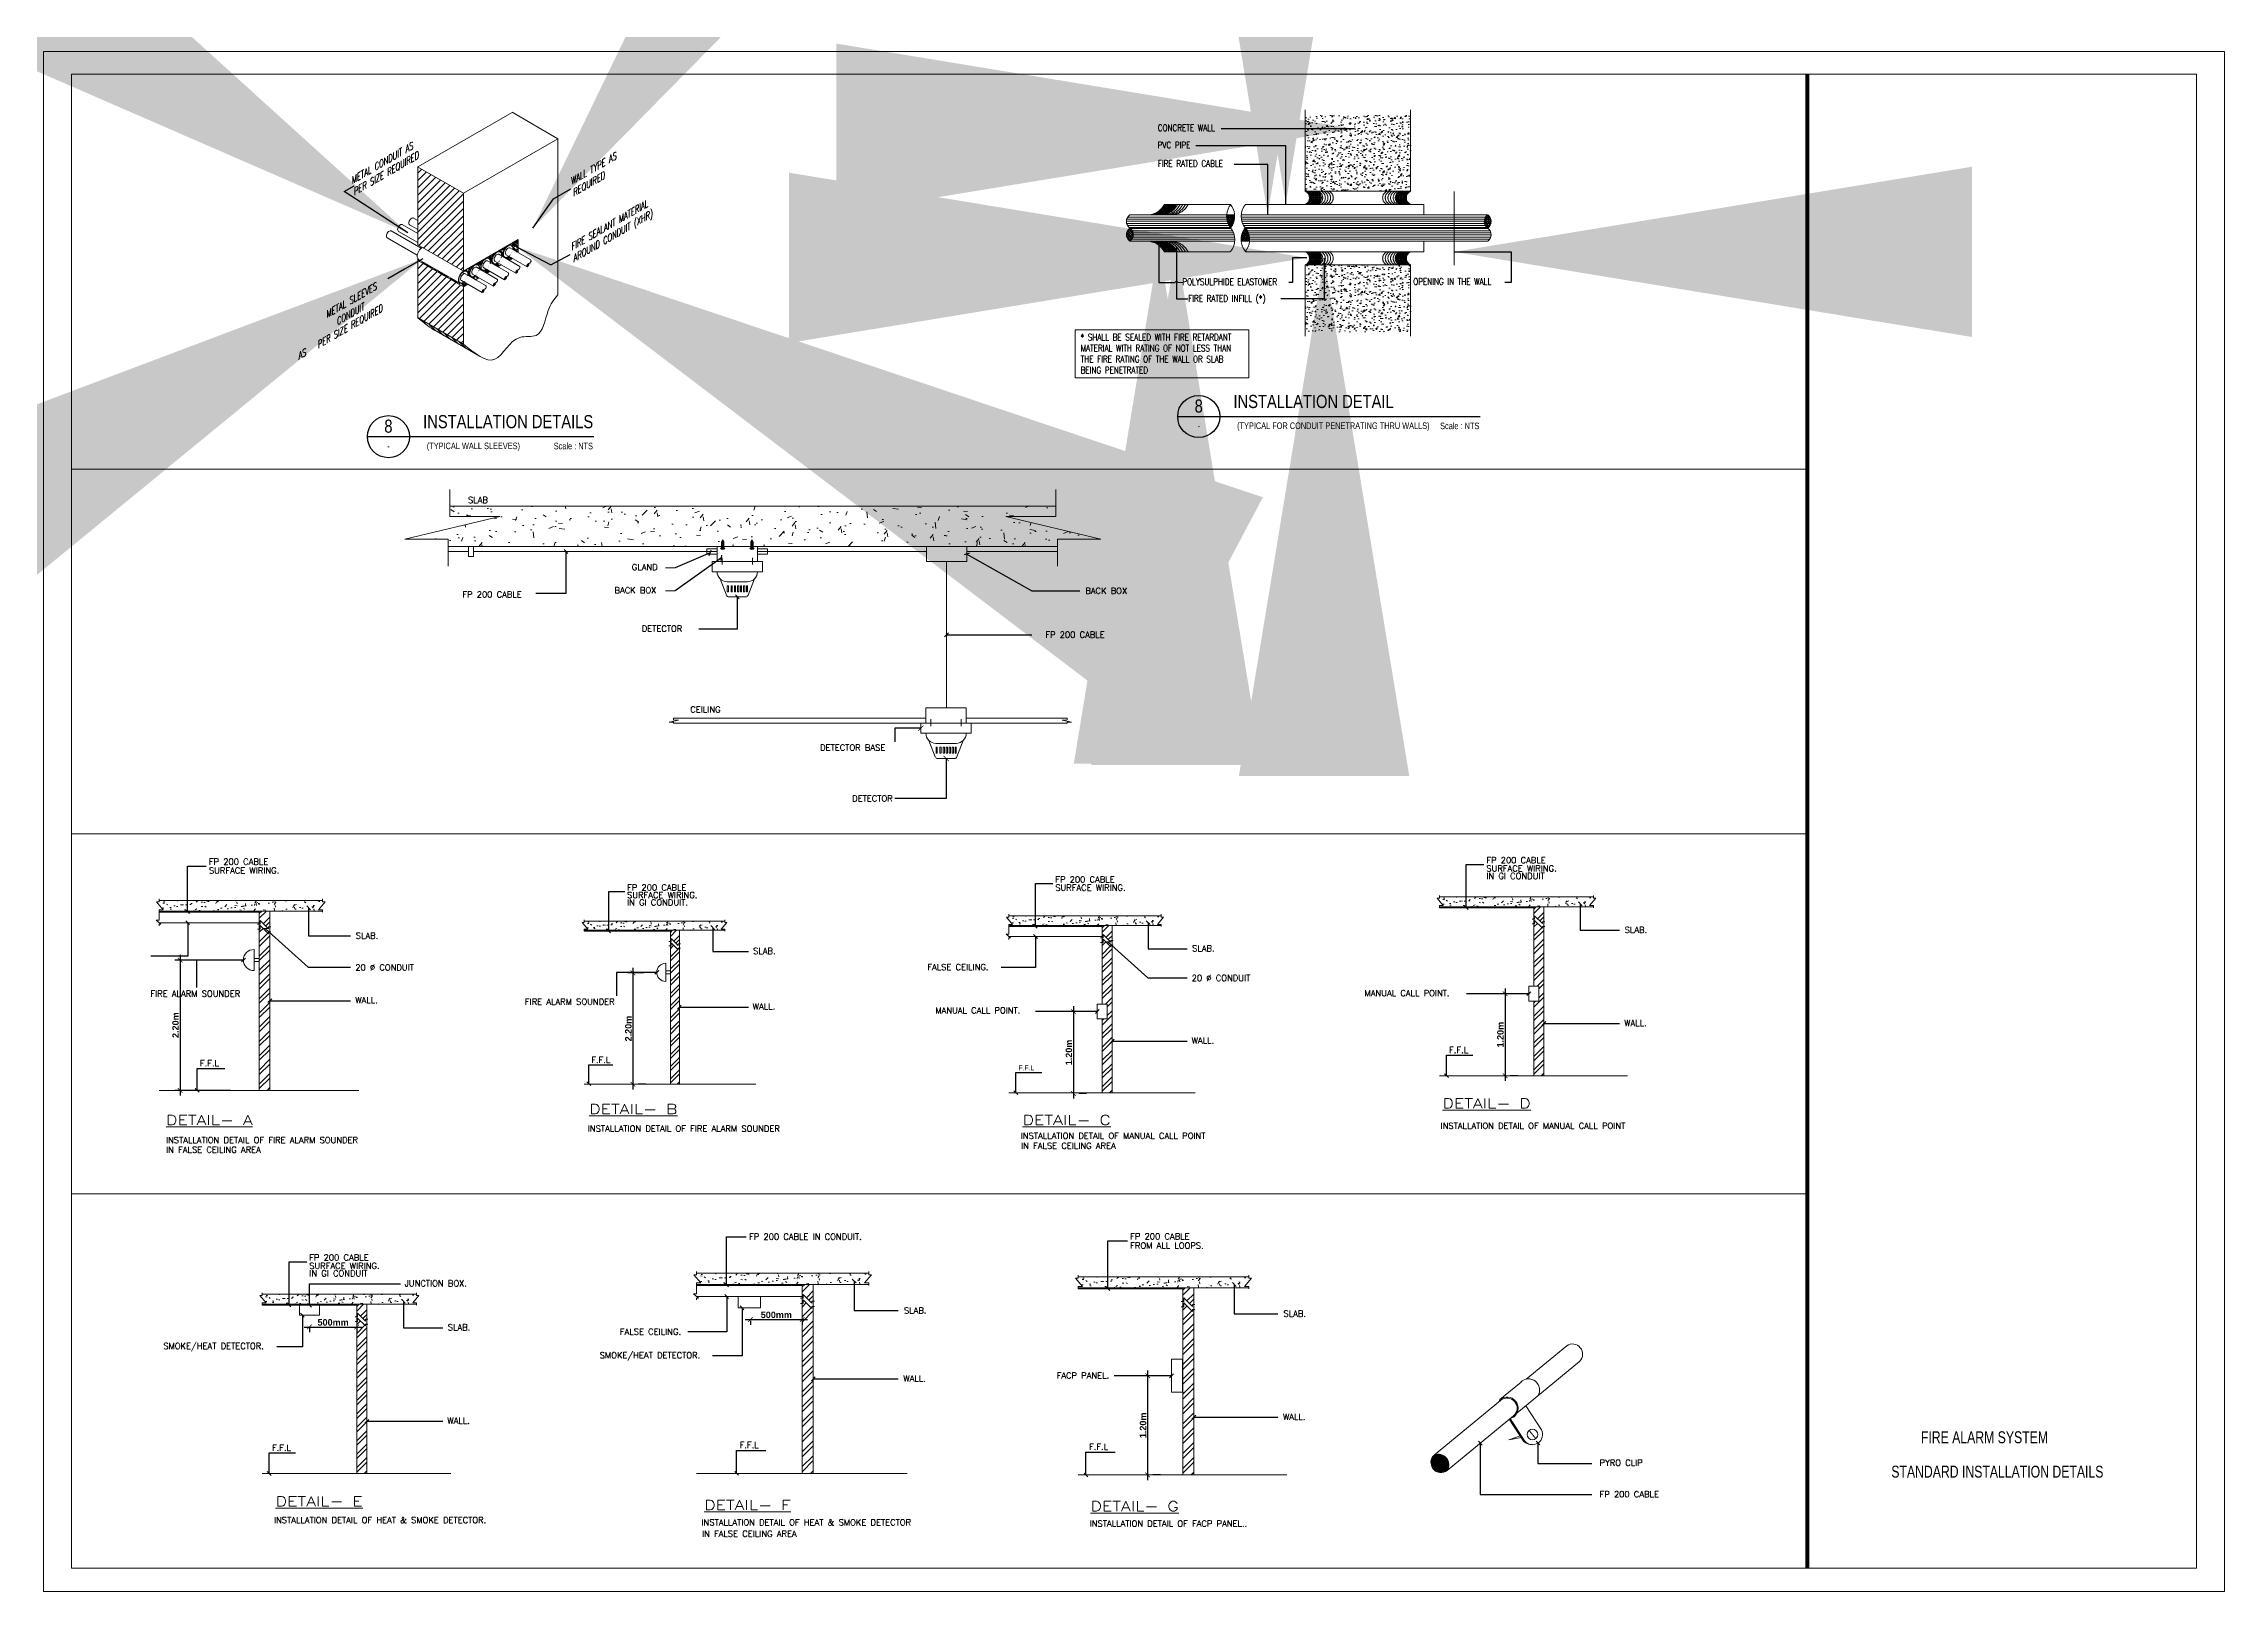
# Model space of a CAD drawing. Header units: inches. Extents: x 861.2 to 945.4, y 148.1 to 207.8.
import ezdxf
from ezdxf.enums import TextEntityAlignment as Align

# ---------------------------------------------------------------- set-up
doc = ezdxf.new("R2010")
doc.units = ezdxf.units.IN
doc.header["$MEASUREMENT"] = 0
doc.header["$PDMODE"] = 98
doc.header["$PDSIZE"] = 0.1
doc.linetypes.add('FIRE ALARM DETAILS FOR ENGLISH BUILDING$0$HIDDEN', pattern=[9.525, 6.35, -3.175])
for name, color, linetype in [('building plan', 7, 'Continuous'), ('FIRE ALARM DETAILS FOR ENGLISH BUILDING$0$A-CEILING', 1, 'Continuous'), ('FIRE ALARM DETAILS FOR ENGLISH BUILDING$0$A-TITL-IDEN', 42, 'Continuous'), ('FIRE ALARM DETAILS FOR ENGLISH BUILDING$0$A-WALL', 8, 'Continuous'), ('FIRE ALARM DETAILS FOR ENGLISH BUILDING$0$dim', 252, 'Continuous'), ('FIRE ALARM DETAILS FOR ENGLISH BUILDING$0$E-ANNO-LEADER', 1, 'Continuous'), ('FIRE ALARM DETAILS FOR ENGLISH BUILDING$0$G-XREF', 1, 'Continuous'), ('fire hatch', 252, 'Continuous'), ('QCD TITLE BLOCK', 7, 'Continuous')]:
    doc.layers.add(name, color=color, linetype=linetype)
for name, color, linetype, lineweight in [('DIMENSION', 1, 'Continuous', 15), ('FIRE ALARM DETAILS FOR ENGLISH BUILDING$0$E-FIRE-IDEN', 2, 'Continuous', 40), ('FIRE ALARM DETAILS FOR ENGLISH BUILDING$0$FA-TEXT', 52, 'Continuous', 20)]:
    doc.layers.add(name, color=color, linetype=linetype, lineweight=lineweight)
doc.styles.add('ATT', font='cour.ttf')
doc.styles.add('FIRE ALARM DETAILS FOR ENGLISH BUILDING$0$Arial', font='arial.ttf')
doc.styles.add('FIRE ALARM DETAILS FOR ENGLISH BUILDING$0$KO', font='romand.shx', dxfattribs={"width": 0.85, "oblique": 30})
doc.styles.add('FIRE ALARM DETAILS FOR ENGLISH BUILDING$0$leroy', font='romand.shx', dxfattribs={"width": 0.8})
doc.styles.add('FIRE ALARM DETAILS FOR ENGLISH BUILDING$0$RomanS', font='Romans.shx', dxfattribs={"width": 0.8})
doc.styles.add('ROMANS', font='romans', dxfattribs={"width": 0.8})
doc.styles.add('STYLE1', font='arialbd.ttf')
doc.styles.add('STYLE3', font='swisscl.ttf')
doc.styles.add('SWIS721LTCN', font='swisscl.ttf')
doc.dimstyles.new('100-17', dxfattribs={"dimtxt": 0.16, "dimasz": 0.15, "dimexe": 0.15, "dimexo": 0.2, "dimgap": 0.08, "dimtad": 1, "dimzin": 0, "dimdsep": 46, "dimtxsty": 'STYLE3', "dimblk": 'OBLIQUE', "dimcen": 0.09, "dimdle": 0.15, "dimclrd": 2, "dimclre": 4, "dimclrt": 7, "dimadec": 0, "dimazin": 0, "dimtfac": 0.45, "dimtix": 1, "dimtofl": 0, "dimtmove": 2, "dimatfit": 3, "dimldrblk": 'OBLIQUE', "dimfxl": 1, "dimtolj": 1, "dimtzin": 0, "dimarcsym": 0})
doc.dimstyles.new('100-25', dxfattribs={"dimtxt": 0.25, "dimasz": 0.18, "dimexe": 0.2, "dimexo": 0.5, "dimgap": 0.05, "dimtad": 1, "dimzin": 0, "dimdsep": 46, "dimtxsty": 'STYLE1', "dimblk1": 'ARCHTICK', "dimblk2": 'ARCHTICK', "dimsah": 1, "dimcen": 0.03, "dimdle": 0.2, "dimclrd": 1, "dimclre": 9, "dimclrt": 2, "dimadec": 0, "dimazin": 0, "dimtfac": 0.125, "dimtmove": 0, "dimatfit": 3, "dimfxl": 1, "dimtolj": 1, "dimtzin": 0, "dimarcsym": 0})
doc.dimstyles.new('DIM', dxfattribs={"dimtxt": 0.3, "dimasz": 0.2, "dimexe": 0.2, "dimexo": 0.25, "dimgap": 0.2, "dimtad": 1, "dimzin": 0, "dimdsep": 46, "dimtxsty": 'ATT', "dimblk1": 'ARCHTICK', "dimblk2": 'ARCHTICK', "dimsah": 1, "dimcen": 0.2, "dimclrd": 5, "dimclre": 5, "dimclrt": 4, "dimadec": 0, "dimazin": 0, "dimtfac": 1, "dimtmove": 1, "dimatfit": 3, "dimldrblk": 'ARCHTICK', "dimfxl": 1, "dimtolj": 1, "dimtzin": 0, "dimarcsym": 0})
doc.dimstyles.new('FIRE ALARM DETAILS FOR ENGLISH BUILDING$0$RFA', dxfattribs={"dimscale": 100, "dimtxt": 1, "dimasz": 1, "dimexe": 0.5, "dimexo": 0.3, "dimgap": 0.2, "dimtad": 1, "dimdec": 0, "dimzin": 3, "dimdsep": 46, "dimtxsty": 'FIRE ALARM DETAILS FOR ENGLISH BUILDING$0$leroy', "dimcen": 2.5, "dimdle": 2, "dimclrd": 30, "dimclre": 30, "dimclrt": 30, "dimadec": 0, "dimazin": 0, "dimtfac": 1, "dimtdec": 0, "dimtmove": 1, "dimatfit": 3, "dimfxl": 2, "dimtvp": 0.8, "dimfrac": 2, "dimtolj": 1, "dimtzin": 0, "dimarcsym": 0})
doc.dimstyles.new('FIRE ALARM DETAILS FOR ENGLISH BUILDING$0$S-STANDARD-020', dxfattribs={"dimscale": 20, "dimtxt": 2.5, "dimasz": 2, "dimexe": 1.875, "dimexo": 1.875, "dimgap": 1.25, "dimtad": 0, "dimlfac": 0.001, "dimzin": 1, "dimdsep": 46, "dimtxsty": 'FIRE ALARM DETAILS FOR ENGLISH BUILDING$0$RomanS', "dimcen": 2, "dimdle": 1.875, "dimclrt": 256, "dimadec": 0, "dimazin": 0, "dimtfac": 1, "dimtix": 1, "dimtofl": 0, "dimtmove": 2, "dimatfit": 3, "dimfxl": 1, "dimtvp": 0.8, "dimtolj": 1, "dimtzin": 1, "dimarcsym": 0})
pattern_1 = [(135, (-1303.54007, -1481.09763), (-0.104261041, -0.104261041), []), (135, (-1303.55745, -1481.115), (-0.104261041, -0.104261041), []), (135, (-1303.57483, -1481.13238), (-0.104261041, -0.104261041), []), (135, (-1303.60958, -1481.16713), (-0.104261041, -0.104261041), [0.147447379, -0.098298252])]

msp = doc.modelspace()

# ---------------------------------------------------------------- texts
at = {"layer": 'building plan', "color": 20, "lineweight": 0, "style": 'SWIS721LTCN'}
msp.add_text('FIRE ALARM SYSTEM', height=0.46085, dxfattribs=at).set_placement((933.66, 153.776))
at = {"layer": 'building plan', "color": 6, "lineweight": 0, "style": 'SWIS721LTCN'}
msp.add_text('STANDARD INSTALLATION DETAILS', height=0.46085, dxfattribs=at).set_placement((932.517, 152.449))
at = {"layer": 'FIRE ALARM DETAILS FOR ENGLISH BUILDING$0$E-FIRE-IDEN', "lineweight": 0, "style": 'FIRE ALARM DETAILS FOR ENGLISH BUILDING$0$KO', "oblique": 30, "width": 0.85}
for s, height, p in [('METAL SLEEVES', 0.25415, (872.111, 197.224)), ('AS   PER SIZE REQUIRED', 0.25415, (871.02, 195.615)), ('CONDUIT', 0.2542, (872.509, 196.941))]:
    msp.add_text(s, height=height, rotation=30, dxfattribs=at).set_placement(p)
at = {"layer": 'FIRE ALARM DETAILS FOR ENGLISH BUILDING$0$E-FIRE-IDEN', "lineweight": 0, "char_height": 0.25415, "attachment_point": 1, "rotation": 30, "style": 'FIRE ALARM DETAILS FOR ENGLISH BUILDING$0$KO'}
for s, insert, width in [('{\\Fromand.txt|c0; METAL CONDUIT AS \\PPER SIZE REQUIRED}', (872.828, 202.544), 5.64312), ('{\\Fromand.txt|c0; WALL TYPE AS \\PREQUIRED}', (881.295, 202.506), 6.56837), ('{\\Fromand.txt|c0; FIRE SEALANT MATERIAL\\PAROUND CONDUIT (XHR)}', (881.309, 199.973), 6.24296)]:
    msp.add_mtext(s, dxfattribs=dict(at, insert=insert, width=width))
at = {"layer": 'FIRE ALARM DETAILS FOR ENGLISH BUILDING$0$FA-TEXT', "linetype": 'Continuous', "lineweight": 0, "style": 'FIRE ALARM DETAILS FOR ENGLISH BUILDING$0$RomanS', "width": 0.8}
for s, height, p in [('CONCRETE WALL', 0.25415, (904.198, 204.446, -4901.09)), ('PVC PIPE', 0.2542, (904.193, 203.782, -4901.09)), ('FIRE RATED CABLE', 0.25415, (904.197, 203.068, -4901.09)), ('POLYSULPHIDE ELASTOMER', 0.25415, (905.145, 198.5)), ('OPENING IN THE WALL', 0.25415, (914.059, 198.507)), ('FIRE RATED INFILL (*)', 0.25415, (905.37, 197.858))]:
    msp.add_text(s, height=height, dxfattribs=at).set_placement(p)
at = {"layer": 'FIRE ALARM DETAILS FOR ENGLISH BUILDING$0$FA-TEXT', "linetype": 'Continuous', "lineweight": 0, "insert": (901.218, 196.615), "char_height": 0.254152, "width": 6.3888, "attachment_point": 1, "style": 'FIRE ALARM DETAILS FOR ENGLISH BUILDING$0$RomanS'}
msp.add_mtext('* SHALL BE SEALED WITH FIRE RETARDANT MATERIAL WITH RATING OF NOT LESS THAN THE FIRE RATING OF THE WALL OR SLAB BEING PENETRATED', dxfattribs=at)
at = {"layer": 'fire hatch', "color": 145, "lineweight": 0, "style": 'ROMANS'}
for s, height, p in [('SLAB', 0.2357, (877.565, 190.083)), ('GLAND', 0.2357, (883.892, 187.49)), ('FP 200 CABLE', 0.23571, (877.347, 186.436)), ('BACK BOX', 0.2357, (883.223, 186.597)), ('BACK BOX', 0.2357, (901.398, 186.576)), ('DETECTOR', 0.2357, (884.271, 185.117)), ('FP 200 CABLE', 0.23571, (899.854, 184.883)), ('CEILING', 0.2357, (886.145, 181.99)), ('DETECTOR BASE', 0.23571, (891.16, 180.522)), ('DETECTOR', 0.2357, (892.398, 178.558)), ('SURFACE WIRING.', 0.23571, (867.561, 175.775)), ('FP 200 CABLE', 0.23571, (867.561, 176.115)), ('SURFACE WIRING.', 0.23571, (916.882, 175.854)), ('FP 200 CABLE', 0.23571, (916.882, 176.174)), ('FP 200 CABLE', 0.23571, (883.706, 175.119)), ('SURFACE WIRING.', 0.23571, (900.239, 175.113)), ('FP 200 CABLE', 0.23571, (900.239, 175.43)), ('IN GI CONDUIT', 0.23571, (916.882, 175.563)), ('SURFACE WIRING.', 0.23571, (883.706, 174.827)), ('IN GI CONDUIT.', 0.23571, (883.706, 174.541)), ('SLAB.', 0.2357, (873.232, 173.257)), ('SLAB.', 0.2357, (922.222, 173.482)), ('SLAB.', 0.2357, (888.574, 172.665)), ('SLAB.', 0.2357, (905.523, 172.767)), ('20 %%C CONDUIT', 0.23571, (873.214, 172.032)), ('FALSE CEILING.', 0.23571, (895.298, 172.044)), ('20 %%C CONDUIT', 0.23571, (905.506, 171.626)), ('FIRE ALARM SOUNDER', 0.23571, (865.304, 171.018)), ('WALL.', 0.2357, (873.214, 170.764)), ('FIRE ALARM SOUNDER', 0.23571, (879.761, 170.708)), ('MANUAL CALL POINT.', 0.23571, (912.178, 171.041)), ('WALL.', 0.2357, (888.559, 170.525)), ('MANUAL CALL POINT.', 0.23571, (895.608, 170.373)), ('WALL.', 0.2357, (922.205, 169.886)), ('WALL.', 0.2357, (905.506, 169.209)), ('F.F.L', 0.2357, (867.216, 168.332)), ('F.F.L', 0.2357, (882.325, 168.46)), ('F.F.L', 0.2357, (915.447, 168.845)), ('INSTALLATION DETAIL OF FIRE ALARM SOUNDER', 0.23571, (882.191, 165.809)), ('INSTALLATION DETAIL OF MANUAL CALL POINT', 0.23571, (915.114, 165.917)), ('INSTALLATION DETAIL OF FIRE ALARM SOUNDER', 0.23571, (865.905, 165.366)), ('IN FALSE CEILING AREA', 0.23571, (865.91, 164.993)), ('INSTALLATION DETAIL OF MANUAL CALL POINT', 0.23571, (898.907, 165.53)), ('IN FALSE CEILING AREA', 0.23571, (898.917, 165.146)), ('FP 200 CABLE IN CONDUIT.', 0.23571, (888.417, 161.637)), ('FP 200 CABLE', 0.23571, (903.131, 161.646)), ('FP 200 CABLE', 0.23571, (871.435, 160.831)), ('FROM ALL LOOPS.', 0.23571, (903.131, 161.291)), ('SURFACE WIRING.', 0.23571, (871.435, 160.51)), ('IN GI CONDUIT', 0.23571, (871.435, 160.218)), ('JUNCTION BOX.', 0.23571, (875.121, 159.835)), ('SLAB.', 0.2357, (876.787, 158.133)), ('SLAB.', 0.2357, (894.395, 158.784)), ('SLAB.', 0.2357, (909.051, 158.662)), ('SMOKE/HEAT DETECTOR.', 0.23571, (865.802, 157.414)), ('FALSE CEILING.', 0.23571, (883.429, 157.965)), ('SMOKE/HEAT DETECTOR.', 0.23571, (882.65, 157.056)), ('WALL.', 0.2357, (894.376, 156.156)), ('FACP PANEL.', 0.23571, (900.291, 156.275)), ('WALL.', 0.2357, (876.769, 154.529)), ('WALL.', 0.2357, (909.032, 154.676)), ('F.F.L', 0.2357, (869.996, 153.485)), ('F.F.L', 0.2357, (888.052, 153.592)), ('F.F.L', 0.2357, (901.54, 153.521)), ('PYRO CLIP', 0.2357, (921.254, 152.905)), ('FP 200 CABLE', 0.23571, (921.254, 151.69)), ('INSTALLATION DETAIL OF HEAT & SMOKE DETECTOR.', 0.23571, (870.075, 150.691)), ('INSTALLATION DETAIL OF HEAT & SMOKE DETECTOR', 0.23571, (886.581, 150.602)), ('INSTALLATION DETAIL OF FACP PANEL..', 0.23571, (901.568, 150.556)), ('IN FALSE CEILING AREA', 0.23571, (886.598, 150.164))]:
    msp.add_text(s, height=height, dxfattribs=at).set_placement(p)
at = {"layer": 'fire hatch', "color": 145, "lineweight": 0}
msp.add_text('F.F.L', height=0.1899, dxfattribs=at).set_placement((898.819, 168.179))
at = {"layer": 'fire hatch', "color": 145, "lineweight": 0, "style": 'ROMANS', "width": 1.3}
for s, p in [('%%UDETAIL- B', (882.247, 166.492)), ('%%UDETAIL- D', (915.19, 166.711)), ('%%UDETAIL- A', (865.908, 166.066)), ('%%UDETAIL- C', (898.979, 166.068)), ('%%UDETAIL- E', (870.139, 151.347)), ('%%UDETAIL- F', (886.685, 151.203)), ('%%UDETAIL- G', (901.602, 151.156))]:
    msp.add_text(s, height=0.37714, dxfattribs=at).set_placement(p)

# ---------------------------------------------------------------- blocks, each defined once
blk = doc.blocks.new('_Oblique')
at = {"color": 0, "linetype": 'ByBlock', "lineweight": -2}
blk.add_line((-0.5, -0.5), (0.5, 0.5), dxfattribs=at)
blk = doc.blocks.new('_ARCHTICK')
at = {"color": 0, "linetype": 'ByBlock', "const_width": 0.15}
blk.add_lwpolyline([(-0.5, -0.5), (0.5, 0.5)], dxfattribs=at)
blk = doc.blocks.new('*D8')
at = {"layer": 'Defpoints', "color": 0, "transparency": 16777216}
for p in [(868.896, 172.436), (866.452, 167.403), (868.896, 167.403)]:
    blk.add_point(p, dxfattribs=at)
at = {"layer": 'fire hatch', "color": 1, "lineweight": -2, "transparency": 16777216}
blk.add_line((866.452, 172.636), (866.452, 167.203), dxfattribs=at)
at = {"layer": 'fire hatch', "color": 9, "lineweight": -2, "transparency": 16777216}
for p, q in [((868.396, 172.436), (866.252, 172.436)), ((868.396, 167.403), (866.252, 167.403))]:
    blk.add_line(p, q, dxfattribs=at)
at = {"layer": 'fire hatch', "color": 1, "lineweight": -2, "transparency": 16777216, "xscale": 0.18, "yscale": 0.18, "zscale": 0.18}
for p, rotation in [((866.452, 172.436), 90), ((866.452, 167.403), 270)]:
    blk.add_blockref('_ARCHTICK', p, dxfattribs=dict(at, rotation=rotation))
at = {"layer": 'fire hatch', "color": 3, "lineweight": 0, "transparency": 16777216, "insert": (866.274, 169.92), "char_height": 0.25, "attachment_point": 5, "rotation": 90, "style": 'STYLE1'}
blk.add_mtext('\\A1;2.20m', dxfattribs=at)
blk = doc.blocks.new('*D9')
at = {"layer": 'Defpoints', "color": 0, "transparency": 16777216}
for p in [(904.724, 156.381), (903.806, 152.552), (903.806, 152.552)]:
    blk.add_point(p, dxfattribs=at)
at = {"layer": 'fire hatch', "color": 9, "lineweight": -2, "transparency": 16777216}
for p, q in [((904.224, 156.381), (903.606, 156.381)), ((904.306, 152.552), (904.006, 152.552))]:
    blk.add_line(p, q, dxfattribs=at)
at = {"layer": 'fire hatch', "color": 1, "lineweight": -2, "transparency": 16777216}
blk.add_line((903.806, 156.581), (903.806, 152.352), dxfattribs=at)
at = {"layer": 'fire hatch', "color": 1, "lineweight": -2, "transparency": 16777216, "xscale": 0.18, "yscale": 0.18, "zscale": 0.18}
for p, rotation in [((903.806, 156.381), 90), ((903.806, 152.552), 270)]:
    blk.add_blockref('_ARCHTICK', p, dxfattribs=dict(at, rotation=rotation))
at = {"layer": 'fire hatch', "color": 3, "lineweight": 0, "transparency": 16777216, "insert": (903.628, 154.467), "char_height": 0.25, "attachment_point": 5, "rotation": 90, "style": 'STYLE1'}
blk.add_mtext('\\A1;1.20m', dxfattribs=at)
blk = doc.blocks.new('*D10')
at = {"layer": 'Defpoints', "color": 0, "transparency": 16777216}
for p in [(871.444, 158.72), (873.271, 158.72), (873.271, 158.265)]:
    blk.add_point(p, dxfattribs=at)
at = {"layer": 'fire hatch', "color": 1, "lineweight": -2, "transparency": 16777216}
blk.add_line((871.244, 158.265), (873.471, 158.265), dxfattribs=at)
at = {"layer": 'fire hatch', "color": 9, "lineweight": -2, "transparency": 16777216}
for p, q in [((871.444, 158.22), (871.444, 158.065)), ((873.271, 158.22), (873.271, 158.065))]:
    blk.add_line(p, q, dxfattribs=at)
at = {"layer": 'fire hatch', "color": 1, "lineweight": -2, "transparency": 16777216, "xscale": 0.18, "yscale": 0.18, "zscale": 0.18, "rotation": 180}
blk.add_blockref('_ARCHTICK', (871.444, 158.265), dxfattribs=at)
at = {"layer": 'fire hatch', "color": 1, "lineweight": -2, "transparency": 16777216, "xscale": 0.18, "yscale": 0.18, "zscale": 0.18}
blk.add_blockref('_ARCHTICK', (873.271, 158.265), dxfattribs=at)
at = {"layer": 'fire hatch', "color": 3, "lineweight": 0, "transparency": 16777216, "insert": (872.357, 158.442), "char_height": 0.25, "attachment_point": 5, "style": 'STYLE1'}
blk.add_mtext('\\A1;500mm', dxfattribs=at)
blk = doc.blocks.new('*D11')
at = {"layer": 'Defpoints', "color": 0, "transparency": 16777216}
for p in [(888.472, 159.009), (890.468, 159.009), (890.468, 158.554)]:
    blk.add_point(p, dxfattribs=at)
at = {"layer": 'fire hatch', "color": 1, "lineweight": -2, "transparency": 16777216}
blk.add_line((888.272, 158.554), (890.668, 158.554), dxfattribs=at)
at = {"layer": 'fire hatch', "color": 9, "lineweight": -2, "transparency": 16777216}
for p, q in [((888.472, 158.509), (888.472, 158.354)), ((890.468, 158.509), (890.468, 158.354))]:
    blk.add_line(p, q, dxfattribs=at)
at = {"layer": 'fire hatch', "color": 1, "lineweight": -2, "transparency": 16777216, "xscale": 0.18, "yscale": 0.18, "zscale": 0.18, "rotation": 180}
blk.add_blockref('_ARCHTICK', (888.472, 158.554), dxfattribs=at)
at = {"layer": 'fire hatch', "color": 1, "lineweight": -2, "transparency": 16777216, "xscale": 0.18, "yscale": 0.18, "zscale": 0.18}
blk.add_blockref('_ARCHTICK', (890.468, 158.554), dxfattribs=at)
at = {"layer": 'fire hatch', "color": 3, "lineweight": 0, "transparency": 16777216, "insert": (889.47, 158.732), "char_height": 0.25, "attachment_point": 5, "style": 'STYLE1'}
blk.add_mtext('\\A1;500mm', dxfattribs=at)
blk = doc.blocks.new('*D12')
at = {"layer": 'Defpoints', "color": 0, "transparency": 16777216}
for p in [(918.522, 171.137), (917.604, 167.97), (917.604, 167.97)]:
    blk.add_point(p, dxfattribs=at)
at = {"layer": 'fire hatch', "color": 9, "lineweight": -2, "transparency": 16777216}
for p, q in [((918.022, 171.137), (917.404, 171.137)), ((918.104, 167.97), (917.804, 167.97))]:
    blk.add_line(p, q, dxfattribs=at)
at = {"layer": 'fire hatch', "color": 1, "lineweight": -2, "transparency": 16777216}
blk.add_line((917.604, 171.337), (917.604, 167.77), dxfattribs=at)
at = {"layer": 'fire hatch', "color": 1, "lineweight": -2, "transparency": 16777216, "xscale": 0.18, "yscale": 0.18, "zscale": 0.18}
for p, rotation in [((917.604, 171.137), 90), ((917.604, 167.97), 270)]:
    blk.add_blockref('_ARCHTICK', p, dxfattribs=dict(at, rotation=rotation))
at = {"layer": 'fire hatch', "color": 3, "lineweight": 0, "transparency": 16777216, "insert": (917.426, 169.554), "char_height": 0.25, "attachment_point": 5, "rotation": 90, "style": 'STYLE1'}
blk.add_mtext('\\A1;1.20m', dxfattribs=at)
blk = doc.blocks.new('*D13')
at = {"layer": 'Defpoints', "color": 0, "transparency": 16777216}
for p in [(884.852, 171.938), (883.934, 167.64), (883.934, 167.64)]:
    blk.add_point(p, dxfattribs=at)
at = {"layer": 'fire hatch', "color": 9, "lineweight": -2, "transparency": 16777216}
for p, q in [((884.352, 171.938), (883.734, 171.938)), ((884.434, 167.64), (884.134, 167.64))]:
    blk.add_line(p, q, dxfattribs=at)
at = {"layer": 'fire hatch', "color": 1, "lineweight": -2, "transparency": 16777216}
blk.add_line((883.934, 172.138), (883.934, 167.44), dxfattribs=at)
at = {"layer": 'fire hatch', "color": 1, "lineweight": -2, "transparency": 16777216, "xscale": 0.18, "yscale": 0.18, "zscale": 0.18}
for p, rotation in [((883.934, 171.938), 90), ((883.934, 167.64), 270)]:
    blk.add_blockref('_ARCHTICK', p, dxfattribs=dict(at, rotation=rotation))
at = {"layer": 'fire hatch', "color": 3, "lineweight": 0, "transparency": 16777216, "insert": (883.757, 169.789), "char_height": 0.25, "attachment_point": 5, "rotation": 90, "style": 'STYLE1'}
blk.add_mtext('\\A1;2.20m', dxfattribs=at)
blk = doc.blocks.new('*D14')
at = {"layer": 'Defpoints', "color": 0, "transparency": 16777216}
for p in [(901.862, 170.45), (900.944, 167.284), (900.944, 167.284)]:
    blk.add_point(p, dxfattribs=at)
at = {"layer": 'fire hatch', "color": 9, "lineweight": -2, "transparency": 16777216}
for p, q in [((901.362, 170.45), (900.744, 170.45)), ((901.444, 167.284), (901.144, 167.284))]:
    blk.add_line(p, q, dxfattribs=at)
at = {"layer": 'fire hatch', "color": 1, "lineweight": -2, "transparency": 16777216}
blk.add_line((900.944, 170.65), (900.944, 167.084), dxfattribs=at)
at = {"layer": 'fire hatch', "color": 1, "lineweight": -2, "transparency": 16777216, "xscale": 0.18, "yscale": 0.18, "zscale": 0.18}
for p, rotation in [((900.944, 170.45), 90), ((900.944, 167.284), 270)]:
    blk.add_blockref('_ARCHTICK', p, dxfattribs=dict(at, rotation=rotation))
at = {"layer": 'fire hatch', "color": 3, "lineweight": 0, "transparency": 16777216, "insert": (900.766, 168.867), "char_height": 0.25, "attachment_point": 5, "rotation": 90, "style": 'STYLE1'}
blk.add_mtext('\\A1;1.20m', dxfattribs=at)
blk = doc.blocks.new('*X4')
at = {"color": 0, "linetype": 'Continuous'}
for p, q in [((7512, 3886.6), (7486.6, 3911.9)), ((7486.7, 3915.8), (7488.8, 3917.9)), ((7486.8, 3908.8), (7495.9, 3917.9)), ((7509.8, 3881.7), (7487.2, 3904.3)), ((7487.4, 3902.4), (7502.9, 3917.9)), ((7513.8, 3891.8), (7487.7, 3917.9)), ((7488.6, 3896.5), (7510, 3917.9)), ((7507.3, 3877.1), (7488.8, 3895.6)), ((7490.1, 3891), (7516.9, 3917.7)), ((7492, 3885.8), (7517, 3910.8)), ((7494.3, 3880.9), (7516.4, 3903.1)), ((7515.3, 3897.4), (7494.8, 3917.9)), ((7496.8, 3876.4), (7514.5, 3894.2)), ((7516.4, 3903.4), (7501.9, 3917.9)), ((7517, 3909.8), (7508.9, 3917.9)), ((7517, 3917), (7516, 3917.9)), ((7504.6, 3872.8), (7492.4, 3885)), ((7499.6, 3872.1), (7510.4, 3883))]:
    blk.add_line(p, q, dxfattribs=at)
blk = doc.blocks.new('*X5')
at = {"color": 0, "linetype": 'Continuous'}
for p, q in [((7542.9, 3823.5), (7570, 3850.6)), ((7552.4, 3817.9), (7543, 3827.3)), ((7545.3, 3817.9), (7543, 3820.2)), ((7543.2, 3830.9), (7567.8, 3855.5)), ((7559.4, 3817.9), (7543.6, 3833.8)), ((7544.4, 3817.9), (7571.9, 3845.4)), ((7544.5, 3839.3), (7565.4, 3860.1)), ((7566.5, 3817.9), (7544.6, 3839.8)), ((7573.6, 3817.9), (7546.1, 3845.3)), ((7547.5, 3849.4), (7562.6, 3864.4)), ((7575.2, 3823.4), (7548, 3850.6)), ((7574.9, 3830.8), (7550.2, 3855.4)), ((7551.4, 3817.9), (7573.4, 3839.9)), ((7573.6, 3839.1), (7552.7, 3860)), ((7555.4, 3864.3), (7559.6, 3868.5)), ((7570.6, 3849.2), (7555.4, 3864.4)), ((7563, 3863.9), (7558.4, 3868.4)), ((7558.5, 3817.9), (7574.5, 3833.9)), ((7565.6, 3817.9), (7575.1, 3827.4)), ((7572.7, 3817.9), (7575.1, 3820.3))]:
    blk.add_line(p, q, dxfattribs=at)
blk = doc.blocks.new('*U6')
at = {"linetype": 'Continuous', "ltscale": 2}
blk.add_line((-8, 0), (106.85, 0), dxfattribs=at)
blk.add_circle((0, 0), 8, dxfattribs=at)
at = {"linetype": 'Continuous', "ltscale": 2, "style": 'FIRE ALARM DETAILS FOR ENGLISH BUILDING$0$Arial', "width": 0.8}
for tag, height, p in [('DTN0', 5, (0, 3.99)), ('DTRFNO', 2.5, (0, -3.56))]:
    blk.add_attdef(tag, text='', height=height, dxfattribs=at).set_placement(p, align=Align.MIDDLE_CENTER)
for tag, p, height in [('DTNL1_001', (13.41, 1.54), 5), ('DTNL2', (14.57, -4.75), 2.5)]:
    blk.add_attdef(tag, p, '', height=height, dxfattribs=at)
blk.add_attdef('DTSC', text='', height=2.5, dxfattribs=at).set_placement((106.57, -4.8), align=Align.RIGHT)
blk = doc.blocks.new('*U7')
at = {"linetype": 'Continuous', "ltscale": 2}
blk.add_line((-8, 0), (77.96, 0), dxfattribs=at)
blk.add_circle((0, 0), 8, dxfattribs=at)
at = {"linetype": 'Continuous', "ltscale": 2, "style": 'FIRE ALARM DETAILS FOR ENGLISH BUILDING$0$Arial', "width": 0.8}
for tag, height, p in [('DTN0', 5, (0, 3.99)), ('DTRFNO', 2.5, (0, -3.56))]:
    blk.add_attdef(tag, text='', height=height, dxfattribs=at).set_placement(p, align=Align.MIDDLE_CENTER)
for tag, p, height in [('DTNL1_001', (13.41, 1.54), 5), ('DTNL2', (14.57, -4.75), 2.5)]:
    blk.add_attdef(tag, p, '', height=height, dxfattribs=at)
blk.add_attdef('DTSC', text='', height=2.5, dxfattribs=at).set_placement((77.68, -4.8), align=Align.RIGHT)

# ---------------------------------------------------------------- dimensions: what is measured, and where the dimension line sits
at = {"layer": 'fire hatch', "color": 145, "lineweight": 0}
for base, p1, p2, text, picture, middle in [((866.452, 167.403), (868.896, 172.436), (868.896, 167.403), '2.20m', '*D8', (866.274, 169.92)), ((883.934, 167.64), (884.852, 171.938), (883.934, 167.64), '2.20m', '*D13', (883.757, 169.789)), ((917.604, 167.97), (918.522, 171.137), (917.604, 167.97), '1.20m', '*D12', (917.426, 169.554)), ((900.944, 167.284), (901.862, 170.45), (900.944, 167.284), '1.20m', '*D14', (900.766, 168.867)), ((903.806, 152.552), (904.724, 156.381), (903.806, 152.552), '1.20m', '*D9', (903.628, 154.467))]:
    dim = msp.add_linear_dim(base=base, p1=p1, p2=p2, angle=90, text=text, dimstyle='100-25', override={"dimclrt": 3}, dxfattribs=at)
    dim.commit()
    dim.dimension.update_dxf_attribs({"geometry": picture, "text_midpoint": middle})
for base, p1, p2, picture, middle in [((873.271, 158.265), (871.444, 158.72), (873.271, 158.72), '*D10', (872.357, 158.442)), ((890.468, 158.554), (888.472, 159.009), (890.468, 159.009), '*D11', (889.47, 158.732))]:
    dim = msp.add_linear_dim(base=base, p1=p1, p2=p2, text='500mm', dimstyle='100-25', override={"dimclrt": 3}, dxfattribs=at)
    dim.commit()
    dim.dimension.update_dxf_attribs({"geometry": picture, "text_midpoint": middle})

# ---------------------------------------------------------------- hatches: boundary and pattern name
at = {"linetype": 'Continuous', "lineweight": 0}
h = msp.add_hatch(dxfattribs=at)
h.set_pattern_fill('ANSI37', color=4, scale=0.020332)
h.set_pattern_definition([(45, (-233059.6819, -397937.66297), (-0.045647016605, 0.045647016605), []), (135, (-233059.6819, -397937.66297), (-0.045647016605, -0.045647016605), [])])
edge = h.paths.add_edge_path()
edge.add_arc((902.941, 200.446), 0.31, 304.93877, 415.06123)
edge.add_arc((903.296, 200.446), 0.31, 124.93877, 235.06123)
h = msp.add_hatch(dxfattribs=at)
h.set_pattern_fill('ANSI37', color=4, scale=0.020332)
h.set_pattern_definition([(45, (-233043.99186, -397938.67958), (-0.045647016605, 0.045647016605), []), (135, (-233043.99186, -397938.67958), (-0.045647016605, -0.045647016605), [])])
edge = h.paths.add_edge_path()
edge.add_arc((917.112, 200.954), 0.31, 484.93877, 595.06123)
edge.add_arc((916.757, 200.954), 0.31, 304.93877, 415.06123)
at = {"lineweight": 0}
h = msp.add_hatch(dxfattribs=at)
h.set_pattern_fill('CLAY', color=252, scale=0.03096, angle=135, style=0)
h.set_pattern_definition(pattern_1)
edge = h.paths.add_edge_path()
edge.add_ellipse((879.113, 199.803), major_axis=(-0.136, -0.236), ratio=0.57735, start_angle=123.999, end_angle=415.91794, ccw=False)
edge.add_line((879.302, 199.87), (879.502, 199.754))
edge.add_line((879.502, 199.754), (879.502, 200.258))
edge.add_line((879.502, 200.258), (877.387, 199.037))
edge.add_line((877.387, 199.037), (877.387, 199.029))
edge.add_ellipse((877.386, 198.806), major_axis=(-0.136, -0.236), ratio=0.57735, start_angle=123.999, end_angle=224.48285, ccw=False)
edge.add_line((877.574, 198.872), (877.86, 198.707))
edge.add_line((877.86, 198.707), (877.987, 198.781))
edge.add_line((877.987, 198.781), (877.853, 198.858))
edge.add_ellipse((877.817, 199.055), major_axis=(-0.136, -0.236), ratio=0.57735, start_angle=123.999, end_angle=415.91794, ccw=False)
edge.add_line((878.006, 199.121), (878.292, 198.956))
edge.add_line((878.292, 198.956), (878.419, 199.03))
edge.add_line((878.419, 199.03), (878.285, 199.107))
edge.add_ellipse((878.248, 199.304), major_axis=(-0.136, -0.236), ratio=0.57735, start_angle=123.999, end_angle=415.91794, ccw=False)
edge.add_line((878.437, 199.37), (878.723, 199.205))
edge.add_line((878.723, 199.205), (878.852, 199.28))
edge.add_line((878.852, 199.28), (878.718, 199.357))
edge.add_ellipse((878.681, 199.554), major_axis=(-0.136, -0.236), ratio=0.57735, start_angle=123.999, end_angle=415.91794, ccw=False)
edge.add_line((878.87, 199.62), (879.156, 199.455))
edge.add_line((879.156, 199.455), (879.283, 199.529))
edge.add_line((879.283, 199.529), (879.149, 199.606))
h = msp.add_hatch(dxfattribs=at)
h.set_pattern_fill('CLAY', color=252, scale=0.03096, angle=135, style=0)
h.set_pattern_definition(pattern_1)
edge = h.paths.add_edge_path()
edge.add_line((877.556, 198.531), (877.422, 198.609))
edge.add_ellipse((877.386, 198.806), major_axis=(-0.136, -0.236), ratio=0.57735, start_angle=360, end_angle=415.91794, ccw=False)
edge.add_line((877.25, 198.57), (875.626, 199.507))
edge.add_line((875.626, 199.507), (875.626, 199.451))
edge.add_line((875.626, 199.451), (877.387, 198.434))
edge.add_line((877.387, 198.434), (877.556, 198.531))
h = msp.add_hatch(dxfattribs=at)
h.set_pattern_fill('_USER', color=2, scale=0.011146, angle=45, style=0, pattern_type=0)
h.set_pattern_definition([(45, (-7260.248186, -5801.89079), (-0.007881149577, 0.007881149577), [])])
h.paths.add_polyline_path([(879.056, 198.834, -0.025364), (879.045, 198.831, 0.423439), (878.98, 198.706, 0.305579)])
h = msp.add_hatch(dxfattribs=at)
h.set_pattern_fill('_USER', color=2, scale=0.011146, angle=45, style=0, pattern_type=0)
h.set_pattern_definition([(45, (-7259.815211, -5801.640811), (-0.007881149577, 0.007881149577), [])])
h.paths.add_polyline_path([(879.489, 199.084, -0.025364), (879.478, 199.081, 0.423439), (879.412, 198.956, 0.305579)])
h = msp.add_hatch(dxfattribs=at)
h.set_pattern_fill('_USER', color=2, scale=0.011146, angle=45, style=0, pattern_type=0)
h.set_pattern_definition([(45, (-7259.383742, -5801.391703), (-0.007881149577, 0.007881149577), [])])
h.paths.add_polyline_path([(879.92, 199.333, -0.025364), (879.909, 199.33, 0.423439), (879.844, 199.205, 0.305579)])
h = msp.add_hatch(dxfattribs=at)
h.set_pattern_fill('_USER', color=2, scale=0.011146, angle=45, style=0, pattern_type=0)
h.set_pattern_definition([(45, (-7261.111123, -5802.389007), (-0.007881149577, 0.007881149577), [])])
h.paths.add_polyline_path([(878.193, 198.336, -0.025364), (878.182, 198.333, 0.423439), (878.117, 198.208, 0.305579)])
h = msp.add_hatch(dxfattribs=at)
h.set_pattern_fill('_USER', color=2, scale=0.011146, angle=45, style=0, pattern_type=0)
h.set_pattern_definition([(45, (-7260.679655, -5802.139898), (-0.007881149577, 0.007881149577), [])])
h.paths.add_polyline_path([(878.624, 198.585, -0.025364), (878.613, 198.582, 0.423439), (878.548, 198.457, 0.305579)])
h = msp.add_hatch(dxfattribs=at)
h.set_pattern_fill('_USER', color=256, scale=0.086688, angle=135, style=0, pattern_type=0)
h.set_pattern_definition([(135, (-1279.47201, -1469.5162), (-0.06129783, -0.06129783), [])])
edge = h.paths.add_edge_path()
edge.add_spline(control_points=[(875.626, 197.24), (875.817, 197.082), (876.008, 196.923), (876.191, 196.806)], knot_values=[847.067779, 847.067779, 847.067779, 847.067779, 941.894809, 941.894809, 941.894809, 941.894809], degree=3, periodic=0)
edge.add_line((876.191, 196.806), (878.03, 195.742))
edge.add_spline(control_points=[(878.03, 195.742), (877.824, 195.861), (877.606, 196.042), (877.387, 196.224)], knot_values=[833.357841, 833.357841, 833.357841, 833.357841, 941.894809, 941.894809, 941.894809, 941.894809], degree=3, periodic=0)
edge.add_line((877.387, 196.224), (875.626, 197.24))
at = {"layer": 'FIRE ALARM DETAILS FOR ENGLISH BUILDING$0$A-CEILING', "lineweight": 0}
h = msp.add_hatch(dxfattribs=at)
h.set_pattern_fill('AR-CONC', color=8, scale=0.002494, style=0)
h.set_pattern_definition([(50, (290.27753, 806.86936), (0.45435936, -0.03975127), [0.04750974, -0.52260711]), (355, (290.27753, 806.86936), (-0.08789383, 0.47648562), [0.0380078, -0.4180857]), (100.451, (290.3154, 806.86605), (0.36646718, 0.43673217), [0.04037704, -0.44414746]), (46.1842, (290.27753, 806.99605), (0.67605743, -0.10485144), [0.0712646, -0.78391067]), (96.6356, (290.3339, 806.9873), (0.59207417, 0.61706684), [0.06056556, -0.6662212]), (351.184, (290.2775, 806.99605), (0.5920751, 0.61706574), [0.0570117, -0.62712854]), (21, (290.34088, 806.96438), (0.37811985, -0.25504504), [0.04750974, -0.52260711]), (326, (290.3409, 806.9644), (0.15413114, 0.45935548), [0.0380078, -0.4180857]), (71.4514, (290.3724, 806.94312), (0.53224995, 0.20431147), [0.04037704, -0.44414746]), (37.5, (290.27753, 806.86936), (0.00770282, 0.210875995), [0, -0.413017986, 0, -0.42442032, 0, -0.41966935]), (7.5, (290.27753, 806.86936), (0.16664486, 0.24984529), [0, -0.24198293, 0, -0.40351604, 0, -0.15994945]), (327.5, (290.13627, 806.86936), (0.338156095, -0.014287198), [0, -0.15836579, 0, -0.49410127, 0, -0.65563438]), (317.5, (290.07293, 806.86936), (0.3694267, 0.06341238), [0, -0.20587553, 0, -0.32813392, 0, -0.46559543])])
h.paths.add_polyline_path([(909.892, 205.054), (913.958, 205.054), (913.958, 202.123), (909.892, 202.123)])
h = msp.add_hatch(dxfattribs=at)
h.set_pattern_fill('AR-CONC', color=8, scale=0.002494, style=0)
h.set_pattern_definition([(50, (290.27753, 800.66805), (0.45435936, -0.03975127), [0.04750974, -0.52260711]), (355, (290.27753, 800.66805), (-0.08789383, 0.47648562), [0.0380078, -0.4180857]), (100.451, (290.3154, 800.66474), (0.36646718, 0.43673217), [0.04037704, -0.44414746]), (46.1842, (290.27753, 800.79474), (0.67605743, -0.10485144), [0.0712646, -0.78391067]), (96.6356, (290.3339, 800.786), (0.59207417, 0.61706684), [0.06056556, -0.6662212]), (351.184, (290.2775, 800.79474), (0.5920751, 0.61706574), [0.0570117, -0.62712854]), (21, (290.34088, 800.76307), (0.37811985, -0.25504504), [0.04750974, -0.52260711]), (326, (290.3409, 800.76307), (0.15413114, 0.45935548), [0.0380078, -0.4180857]), (71.4514, (290.3724, 800.7418), (0.53224995, 0.20431147), [0.04037704, -0.44414746]), (37.5, (290.27753, 800.66805), (0.00770282, 0.210875995), [0, -0.413017986, 0, -0.42442032, 0, -0.41966935]), (7.5, (290.27753, 800.66805), (0.16664486, 0.24984529), [0, -0.24198293, 0, -0.40351604, 0, -0.15994945]), (327.5, (290.13627, 800.66805), (0.338156095, -0.014287198), [0, -0.15836579, 0, -0.49410127, 0, -0.65563438]), (317.5, (290.07293, 800.66805), (0.3694267, 0.06341238), [0, -0.20587553, 0, -0.32813392, 0, -0.46559543])])
h.paths.add_polyline_path([(909.892, 199.277), (913.958, 199.277), (913.958, 196.692), (909.892, 196.692)])
at = {"layer": 'FIRE ALARM DETAILS FOR ENGLISH BUILDING$0$dim', "lineweight": 0}
h = msp.add_hatch(dxfattribs=at)
h.set_pattern_fill('_USER', color=256, scale=0.200621, angle=45, style=0, pattern_type=0)
h.set_pattern_definition([(45, (-1280.42395, -1517.15334), (-0.141860692, 0.141860692), [])])
h.paths.add_polyline_path([(877.387, 202.046), (875.626, 203.062), (875.626, 200.054), (877.387, 199.037)])
h.paths.add_polyline_path([(875.626, 199.451), (875.626, 197.24), (877.387, 196.224), (877.387, 198.434)])
at = {"layer": 'fire hatch', "lineweight": 0}
h = msp.add_hatch(dxfattribs=at)
h.set_pattern_fill('AR-CONC', color=145, scale=0.009748, style=0)
h.set_pattern_definition([(50, (-5095730.386, -6938886.4367), (1.77597311717, -0.15537743974), [0.1857032651, -2.042735916]), (355, (-5095730.386, -6938886.4367), (-0.3435542181, 1.86245891867), [0.14856261207, -1.6341887328]), (100.451, (-5095730.238, -6938886.4497), (1.4324253197, 1.70707300263), [0.15782340482, -1.73605745302]), (46.1842, (-5095730.386, -6938885.9415), (2.64253349037, -0.40983714274), [0.2785548976, -3.064103874]), (96.6356, (-5095730.1659, -6938885.9757), (2.314264645, 2.4119545195), [0.2367351072, -2.6040861795]), (351.184, (-5095730.386, -6938885.9415), (2.31426826495, 2.4119502495), [0.2228439181, -2.4512830992]), (21, (-5095730.1385, -6938886.0653), (1.47797261007, -0.99690502335), [0.1857032651, -2.042735916]), (326, (-5095730.1385, -6938886.0653), (0.60245871147, 1.795501664), [0.14856261207, -1.6341887328]), (71.4514, (-5095730.0153, -6938886.1484), (2.0804272525, 0.7986006385), [0.15782340482, -1.73605745302]), (37.5, (-5095730.38606, -6938886.43674), (0.03010833114, 0.82425967447), [0, -1.61438038453, 0, -1.65894916815, 0, -1.64037884164]), (7.5, (-5095730.3861, -6938886.4367), (0.65137162732, 0.97658056916), [0, -0.9458486302, 0, -1.57723973151, 0, -0.62520099247]), (327.5, (-5095730.9382, -6938886.43674), (1.321764631924, -0.055844958756), [0, -0.61901088364, 0, -1.93131395695, 0, -2.56270505826]), (317.5, (-5095731.1858, -6938886.4367), (1.44399331437, 0.24786259342), [0, -0.80471414873, 0, -1.2825905509, 0, -1.8198919979])])
h.paths.add_polyline_path([(898.334, 189.558), (900.262, 189.558), (900.262, 189.968), (876.867, 189.968), (876.867, 189.558), (878.795, 189.558), (875.126, 188.694), (876.018, 188.694), (876.799, 188.694), (876.799, 188.408), (887.346, 188.408), (887.346, 188.586), (887.391, 188.666), (887.443, 188.586), (887.443, 188.408), (888.48, 188.408), (888.48, 188.586), (888.533, 188.666), (888.577, 188.586), (888.577, 188.408), (900.33, 188.408), (900.33, 188.694), (901.111, 188.694), (902.003, 188.694)])
h = msp.add_hatch(dxfattribs=at)
h.set_pattern_fill('AR-CONC', color=145, scale=0.004076, style=0)
h.set_pattern_definition([(50, (-5326263.7576, -7252708.6485), (0.742515262858, -0.06496163675), [0.077640538226, -0.85404592049]), (355, (-5326263.7576, -7252708.6485), (-0.14363632427, 0.77867404646), [0.06211243058, -0.68323673639]), (100.451, (-5326263.6957, -7252708.6539), (0.598881622975, 0.71370886587), [0.065984268445, -0.7258269529]), (46.1842, (-5326263.7576, -7252708.4415), (1.10481483657, -0.17134850231), [0.11646080734, -1.28106888073]), (96.6356, (-5326263.6655, -7252708.4557), (0.96756916227, 1.00841224831), [0.09897640267, -1.08874042935]), (351.184, (-5326263.7576, -7252708.4415), (0.96757067574, 1.00841046307), [0.09316864587, -1.02485510459]), (21, (-5326263.6541, -7252708.4932), (0.617924455304, -0.416795270322), [0.077640538226, -0.85404592049]), (326, (-5326263.6541, -7252708.4932), (0.25188150889, 0.750679938297), [0.06211243058, -0.68323673639]), (71.4514, (-5326263.6026, -7252708.52796), (0.86980426298, 0.33388633943), [0.065984268445, -0.7258269529]), (37.5, (-5326263.7576, -7252708.6485), (0.012587969488, 0.344614106449), [0, -0.67495507898, 0, -0.693588808155, 0, -0.685824754333]), (7.5, (-5326263.7576, -7252708.6485), (0.27233147304, 0.408297834578), [0, -0.395449141366, 0, -0.659426971336, 0, -0.261389812029]), (327.5, (-5326263.98846, -7252708.6485), (0.55261557938, -0.023348176743), [0, -0.258801794088, 0, -0.807461597554, 0, -1.071439427523]), (317.5, (-5326264.092, -7252708.6485), (0.603718077157, 0.10362868499), [0, -0.336442332314, 0, -0.53623731735, 0, -0.760877274618])])
h.paths.add_polyline_path([(872.049, 174.681), (871.952, 174.681), (871.952, 174.734), (865.635, 174.734), (865.635, 174.681), (865.539, 174.681), (865.794, 174.378), (865.635, 174.378), (865.635, 174.326), (871.952, 174.326), (871.952, 174.378), (871.793, 174.378)])
h = msp.add_hatch(dxfattribs=at)
h.set_pattern_fill('ANSI32', color=145, scale=0.040756, style=0)
h.set_pattern_definition([(45, (-5326263.7576, -7252708.6485), (-0.274500755374, 0.274500755374), []), (45, (-5326263.5746, -7252708.6485), (-0.274500755374, 0.274500755374), [])])
h.paths.add_polyline_path([(869.915, 173.519), (869.862, 173.519), (869.862, 173.446), (869.54, 173.764), (869.54, 173.624), (869.507, 173.624), (869.507, 167.403), (869.915, 167.403)])
h.paths.add_polyline_path([(869.915, 174.326), (869.507, 174.326), (869.507, 173.818), (869.54, 173.818), (869.54, 173.958), (869.862, 173.639), (869.862, 173.713), (869.915, 173.713)])
h = msp.add_hatch(dxfattribs=at)
h.set_pattern_fill('AR-CONC', color=145, scale=0.003838, style=0)
h.set_pattern_definition([(50, (-5015579.1935, -6829778.9694), (0.69921777389, -0.061173599128), [0.073113169544, -0.80424486498]), (355, (-5015579.1935, -6829778.9694), (-0.13526061474, 0.733268069476), [0.058490535635, -0.643395891986]), (100.451, (-5015579.1352, -6829778.9745), (0.56395968701, 0.67209113315), [0.06213659921, -0.68350259129]), (46.1842, (-5015579.1935, -6829778.7744), (1.04039096465, -0.16135684253), [0.10966975432, -1.20636729747]), (96.6356, (-5015579.1068, -6829778.7879), (0.91114834882, 0.94960979618), [0.09320489881, -1.02525388693]), (351.184, (-5015579.1935, -6829778.7744), (0.91114977403, 0.94960811504), [0.08773580345, -0.96509383798]), (21, (-5015579.096, -6829778.82316), (0.581892095264, -0.392491138782), [0.073113169544, -0.80424486498]), (326, (-5015579.096, -6829778.82316), (0.23719381505, 0.706906351445), [0.058490535635, -0.643395891986]), (71.4514, (-5015579.0475, -6829778.85587), (0.8190843083, 0.31441678665), [0.06213659921, -0.68350259129]), (37.5, (-5015579.1935, -6829778.96938), (0.011853940846, 0.3245189970035), [0, -0.635597153901, 0, -0.653144314591, 0, -0.645832997637]), (7.5, (-5015579.1935, -6829778.9694), (0.256451302571, 0.384489204812), [0, -0.372389743543, 0, -0.620974519992, 0, -0.246147670798]), (327.5, (-5015579.4109, -6829778.96938), (0.5203915051435, -0.02198669978), [0, -0.243710565146, 0, -0.760376963256, 0, -1.008961739705]), (317.5, (-5015579.50837, -6829778.9694), (0.56851411827, 0.097585897629), [0, -0.31682373469, 0, -0.504968290983, 0, -0.71650906153])])
h.paths.add_polyline_path([(921.108, 174.824), (921.017, 174.824), (921.017, 174.873), (915.068, 174.873), (915.068, 174.824), (914.977, 174.824), (915.218, 174.538), (915.068, 174.538), (915.068, 174.49), (921.017, 174.49), (921.017, 174.538), (920.867, 174.538)])
h = msp.add_hatch(dxfattribs=at)
h.set_pattern_fill('AR-CONC', color=145, scale=0.003499, style=0)
h.set_pattern_definition([(50, (-4572293.45883, -6226201.7048), (0.637426344776, -0.055767552177), [0.066651996213, -0.73317195834]), (355, (-4572293.4588, -6226201.7048), (-0.123307333515, 0.668467540044), [0.05332159697, -0.586537566674]), (100.451, (-4572293.4057, -6226201.70947), (0.514121315725, 0.612696945586), [0.0566454498, -0.6230999478]), (46.1842, (-4572293.4588, -6226201.5271), (0.9484493022, -0.14709737964), [0.09997799432, -1.09975793751]), (96.6356, (-4572293.3798, -6226201.5393), (0.83062814365, 0.86569066741), [0.0849681747, -0.9346499217]), (351.184, (-4572293.4588, -6226201.5271), (0.83062944292, 0.86568913484), [0.07998239546, -0.87980635001]), (21, (-4572293.36996, -6226201.5715), (0.530468997198, -0.3578058243), [0.066651996213, -0.73317195834]), (326, (-4572293.36996, -6226201.5715), (0.21623247031, 0.64443546564), [0.05332159697, -0.586537566674]), (71.4514, (-4572293.32575, -6226201.60133), (0.746700007065, 0.286631076233), [0.0566454498, -0.6230999478]), (37.5, (-4572293.45883, -6226201.70482), (0.010806381741, 0.2958405317983), [0, -0.579428020411, 0, -0.595424499502, 0, -0.588759299881]), (7.5, (-4572293.45883, -6226201.70482), (0.233788130844, 0.350511039023), [0, -0.339480834045, 0, -0.566097621169, 0, -0.224395053917]), (327.5, (-4572293.657, -6226201.70482), (0.474403350949, -0.020043686242), [0, -0.22217332071, 0, -0.693180760615, 0, -0.919797547739]), (317.5, (-4572293.74588, -6226201.70482), (0.518273261773, 0.088962014911), [0, -0.288825316923, 0, -0.46034312051, 0, -0.653189562887])])
h.paths.add_polyline_path([(887.559, 173.888), (887.476, 173.888), (887.476, 173.933), (882.053, 173.933), (882.053, 173.888), (881.97, 173.888), (882.189, 173.628), (882.053, 173.628), (882.053, 173.583), (887.476, 173.583), (887.476, 173.628), (887.339, 173.628)])
h = msp.add_hatch(dxfattribs=at)
h.set_pattern_fill('ANSI32', color=145, scale=0.034988, style=0)
h.set_pattern_definition([(45, (-4572293.45883, -6226201.70482), (-0.235650392509, 0.235650392509), []), (45, (-4572293.30173, -6226201.70482), (-0.235650392509, 0.235650392509), [])])
h.paths.add_polyline_path([(885.726, 172.89), (885.681, 172.89), (885.681, 172.827), (885.405, 173.101), (885.405, 172.981), (885.377, 172.981), (885.377, 167.64), (885.726, 167.64)])
h.paths.add_polyline_path([(885.726, 173.583), (885.377, 173.583), (885.377, 173.147), (885.405, 173.147), (885.405, 173.267), (885.681, 172.994), (885.681, 173.056), (885.726, 173.056)])
h = msp.add_hatch(dxfattribs=at)
h.set_pattern_fill('AR-CONC', color=145, scale=0.003797, style=0)
h.set_pattern_definition([(50, (-4962295.7432, -6757211.6817), (0.691788609835, -0.060523631806), [0.07233634471, -0.79569979181]), (355, (-4962295.7432, -6757211.6817), (-0.1338234755, 0.72547712224), [0.05786907577, -0.63655983345]), (100.451, (-4962295.68554, -6757211.68673), (0.55796763533, 0.664950188694), [0.061476400045, -0.67624040049]), (46.1842, (-4962295.7432, -6757211.4888), (1.02933684754, -0.1596424318), [0.10850451706, -1.19354968771]), (96.6356, (-4962295.6574, -6757211.5021), (0.90146742992, 0.93952022577), [0.09221460007, -1.01436060074]), (351.184, (-4962295.7432, -6757211.4888), (0.90146884, 0.93951856249), [0.08680361365, -0.95483975017]), (21, (-4962295.64674, -6757211.537), (0.575709512384, -0.38832093435), [0.07233634471, -0.79569979181]), (326, (-4962295.64674, -6757211.537), (0.23467363918, 0.69939549653), [0.05786907577, -0.63655983345]), (71.4514, (-4962295.59877, -6757211.5694), (0.81038156657, 0.31107611944), [0.061476400045, -0.67624040049]), (37.5, (-4962295.7432, -6757211.6817), (0.011727993145, 0.3210709941674), [0, -0.628843956678, 0, -0.646204679409, 0, -0.638971044938]), (7.5, (-4962295.7432, -6757211.6817), (0.253726516575, 0.380404020645), [0, -0.368433115722, 0, -0.614376687736, 0, -0.243532360523]), (327.5, (-4962295.95827, -6757211.6817), (0.514862363854, -0.0217530918745), [0, -0.241121149033, 0, -0.752297984983, 0, -0.998241556997]), (317.5, (-4962296.0547, -6757211.6817), (0.562473675923, 0.096549050927), [0, -0.313457493743, 0, -0.499603020796, 0, -0.708896178157])])
h.paths.add_polyline_path([(904.42, 174.095), (904.33, 174.095), (904.33, 174.144), (898.445, 174.144), (898.445, 174.095), (898.355, 174.095), (898.593, 173.812), (898.445, 173.812), (898.445, 173.764), (904.33, 173.764), (904.33, 173.812), (904.182, 173.812)])
h = msp.add_hatch(dxfattribs=at)
h.set_pattern_fill('AR-CONC', color=145, scale=0.004297, style=0)
h.set_pattern_definition([(50, (-5615221.8055, -7646167.49734), (0.782794211004, -0.068485586396), [0.081852275506, -0.900375030566]), (355, (-5615221.8055, -7646167.49734), (-0.15142811031, 0.82091448664), [0.065481820405, -0.72030002445]), (100.451, (-5615221.74025, -7646167.50305), (0.631368930704, 0.752425164156), [0.06956369241, -0.76520061653]), (46.1842, (-5615221.8055, -7646167.2791), (1.16474731438, -0.18064358052), [0.12277841326, -1.35056254585]), (96.6356, (-5615221.7084, -7646167.2941), (1.02005652524, 1.06311521092), [0.10434553862, -1.1478009248]), (351.184, (-5615221.8055, -7646167.2791), (1.02005812081, 1.06311332883), [0.0982227306, -1.08045003668]), (21, (-5615221.69635, -7646167.33364), (0.651444772446, -0.439405007685), [0.081852275506, -0.900375030566]), (326, (-5615221.69635, -7646167.3336), (0.26554523103, 0.79140179254), [0.065481820405, -0.72030002445]), (71.4514, (-5615221.64206, -7646167.37025), (0.916988209976, 0.35199854698), [0.06956369241, -0.76520061653]), (37.5, (-5615221.80548, -7646167.49734), (0.013270824367, 0.363308259174), [0, -0.711569115066, 0, -0.731213661187, 0, -0.723028433637]), (7.5, (-5615221.8055, -7646167.49734), (0.287104536746, 0.430446614717), [0, -0.416900923244, 0, -0.695198659964, 0, -0.275569327537]), (327.5, (-5615222.04886, -7646167.49734), (0.5825931103215, -0.0246147365665), [0, -0.272840918353, 0, -0.851263665263, 0, -1.129561401983]), (317.5, (-5615222.158, -7646167.49734), (0.63646774621, 0.10925019156), [0, -0.35469319386, 0, -0.565326382828, 0, -0.80215229996])])
h.paths.add_polyline_path([(893.148, 160.286), (893.046, 160.286), (893.046, 160.341), (886.386, 160.341), (886.386, 160.286), (886.284, 160.286), (886.554, 159.966), (886.386, 159.966), (886.386, 159.911), (893.046, 159.911), (893.046, 159.966), (892.878, 159.966)])
h = msp.add_hatch(dxfattribs=at)
h.set_pattern_fill('AR-CONC', color=145, scale=0.004255, style=0)
h.set_pattern_definition([(50, (-5560256.23943, -7571352.1106), (0.77513495813, -0.06781548892), [0.08105139161, -0.89156530772]), (355, (-5560256.2394, -7571352.1106), (-0.1499464614, 0.81288224578), [0.06484111329, -0.71325224618]), (100.451, (-5560256.17484, -7571352.11626), (0.62519129905, 0.74506305733), [0.068883046204, -0.757713508243]), (46.1842, (-5560256.2394, -7571351.8945), (1.15335083994, -0.17887607273), [0.12157708742, -1.33734796158]), (96.6356, (-5560256.1433, -7571351.9094), (1.01007577837, 1.05271315617), [0.1033245693, -1.13657026237]), (351.184, (-5560256.2394, -7571351.8945), (1.01007735833, 1.0527112925), [0.09726166993, -1.06987836927]), (21, (-5560256.13137, -7571351.9485), (0.64507070864, -0.43510564775), [0.08105139161, -0.89156530772]), (326, (-5560256.1314, -7571351.9485), (0.26294700273, 0.78365831875), [0.06484111329, -0.71325224618]), (71.4514, (-5560256.0776, -7571351.9848), (0.90801593542, 0.34855441589), [0.068883046204, -0.757713508243]), (37.5, (-5560256.23943, -7571352.1106), (0.013140975937, 0.359753468158), [0, -0.704606764407, 0, -0.724059098393, 0, -0.715953959232]), (7.5, (-5560256.23943, -7571352.1106), (0.284295361336, 0.426234908211), [0, -0.412821754606, 0, -0.688396486084, 0, -0.272873018424]), (327.5, (-5560256.48043, -7571352.1106), (0.576892725862, -0.024373893585), [0, -0.27017130537, 0, -0.842934472756, 0, -1.118509204234]), (317.5, (-5560256.5885, -7571352.1106), (0.630240225174, 0.108181232653), [0, -0.351222696982, 0, -0.559794944728, 0, -0.79430363779])])
h.paths.add_polyline_path([(907.816, 160.15), (907.715, 160.15), (907.715, 160.205), (901.12, 160.205), (901.12, 160.15), (901.02, 160.15), (901.287, 159.833), (901.12, 159.833), (901.12, 159.779), (907.715, 159.779), (907.715, 159.833), (907.549, 159.833)])
h = msp.add_hatch(dxfattribs=at)
h.set_pattern_fill('AR-CONC', color=145, scale=0.003847, style=0)
h.set_pattern_definition([(50, (-5027003.3225, -6845286.37796), (0.70080377662, -0.06131235632), [0.0732790087, -0.806069095714]), (355, (-5027003.3225, -6845286.37796), (-0.13556742002, 0.73493130689), [0.05862320696, -0.64485527657]), (100.451, (-5027003.2641, -6845286.38306), (0.56523889019, 0.6736156058), [0.06227754073, -0.68505294801]), (46.1842, (-5027003.3225, -6845286.18254), (1.04275083445, -0.16172284065), [0.10991851305, -1.20910364357]), (96.6356, (-5027003.2356, -6845286.196), (0.91321506368, 0.95176375134), [0.09341631109, -1.02757942202]), (351.184, (-5027003.3225, -6845286.1825), (0.91321649213, 0.95176206638), [0.08793481044, -0.96728291486]), (21, (-5027003.2248, -6845286.2314), (0.583211973685, -0.39338140794), [0.0732790087, -0.806069095714]), (326, (-5027003.2248, -6845286.2314), (0.237731830606, 0.708509793814), [0.05862320696, -0.64485527657]), (71.4514, (-5027003.1762, -6845286.2642), (0.82094219864, 0.315129963434), [0.06227754073, -0.68505294801]), (37.5, (-5027003.3225, -6845286.37796), (0.011880828581, 0.3252550881535), [0, -0.637038848977, 0, -0.654625811065, 0, -0.647297910195]), (7.5, (-5027003.3225, -6845286.37796), (0.257032998977, 0.385361323559), [0, -0.373234417652, 0, -0.622383047236, 0, -0.246705995961]), (327.5, (-5027003.5404, -6845286.37796), (0.521571884674, -0.022036571175), [0, -0.244263362338, 0, -0.762101690493, 0, -1.011250320078]), (317.5, (-5027003.6381, -6845286.37796), (0.569803652058, 0.097807247122), [0, -0.31754237104, 0, -0.506113686764, 0, -0.718134285273])])
h.paths.add_polyline_path([(875.67, 159.478), (875.579, 159.478), (875.579, 159.527), (869.617, 159.527), (869.617, 159.478), (869.526, 159.478), (869.767, 159.192), (869.617, 159.192), (869.617, 159.143), (875.579, 159.143), (875.579, 159.192), (875.429, 159.192)])
h = msp.add_hatch(dxfattribs=at)
h.set_pattern_fill('ANSI32', color=145, scale=0.042967, style=0)
h.set_pattern_definition([(45, (-5615221.8055, -7646167.49734), (-0.28939149533, 0.28939149533), []), (45, (-5615221.61256, -7646167.49734), (-0.28939149533, 0.28939149533), [])])
h.paths.add_polyline_path([(890.897, 159.06), (890.842, 159.06), (890.842, 158.983), (890.503, 159.319), (890.503, 159.171), (890.468, 159.171), (890.468, 152.613), (890.897, 152.613)])
h.paths.add_polyline_path([(890.897, 159.911), (890.468, 159.911), (890.468, 159.375), (890.503, 159.375), (890.503, 159.523), (890.842, 159.187), (890.842, 159.264), (890.897, 159.264)])
msp.add_hatch(color=145, dxfattribs=at).paths.add_polyline_path([(914.874, 153.323, 0.958122), (915.368, 152.72, -0.162278), (915.134, 152.642, 0.163999), (915.37, 152.721, 0.733002)])

# ---------------------------------------------------------------- linework, layer by layer
at = {"lineweight": 0}
for p, q in [((875.626, 203.062), (879.275, 205.169)), ((881.035, 204.152), (879.268, 205.173)), ((877.387, 202.046), (881.035, 204.152)), ((881.035, 204.152), (881.035, 198.129)), ((877.387, 202.046), (875.62, 203.066)), ((875.626, 200.054), (875.626, 203.062)), ((877.387, 199.029), (877.387, 202.046)), ((877.387, 199.037), (875.626, 200.054)), ((877.387, 199.037), (879.502, 200.258)), ((879.502, 200.258), (879.502, 199.754)), ((875.626, 197.24), (875.626, 199.52)), ((877.387, 198.434), (875.626, 199.451)), ((877.25, 198.57), (875.659, 199.488)), ((877.86, 198.707), (877.987, 198.781)), ((878.292, 198.956), (878.419, 199.03)), ((878.723, 199.205), (878.852, 199.28)), ((879.156, 199.455), (879.283, 199.529)), ((877.387, 198.434), (877.556, 198.531)), ((877.387, 196.224), (877.387, 198.434)), ((877.387, 196.224), (875.62, 197.244)), ((876.193, 196.805), (878.032, 195.74))]:
    msp.add_line(p, q, dxfattribs=at)
at = {"color": 220, "linetype": 'Continuous', "lineweight": 0}
msp.add_line((915.638, 202.112), (915.638, 199.274), dxfattribs=at)
at = {"color": 1, "linetype": 'Continuous', "lineweight": 0}
for p, q in [((904.455, 201.615), (906.987, 201.615)), ((907.584, 201.615), (914.467, 201.615)), ((904.455, 199.785), (906.987, 199.785)), ((907.584, 199.785), (914.467, 199.785))]:
    msp.add_line(p, q, dxfattribs=at)
at = {"color": 6, "linetype": 'Continuous', "lineweight": 0}
for p, q in [((914.467, 201.615), (914.467, 201.208)), ((914.467, 200.192), (914.467, 199.785))]:
    msp.add_line(p, q, dxfattribs=at)
at = {"color": 2, "lineweight": 0}
for p, q in [((875.759, 199.921), (874.595, 200.592)), ((874.88, 200.575), (875.626, 200.143)), ((875.626, 200.495), (875.027, 200.841)), ((875.311, 200.824), (875.626, 200.642)), ((875.626, 200.993), (875.458, 201.09)), ((874.448, 200.326), (875.606, 199.657)), ((879.565, 199.219), (878.753, 199.688)), ((879.037, 199.671), (879.844, 199.205)), ((879.996, 199.469), (879.184, 199.938)), ((878.269, 198.471), (877.457, 198.94)), ((877.741, 198.923), (878.548, 198.457)), ((878.7, 198.72), (877.888, 199.189)), ((878.172, 199.172), (878.98, 198.706)), ((879.132, 198.97), (878.32, 199.438)), ((878.605, 199.422), (879.412, 198.956)), ((877.309, 198.674), (878.117, 198.208))]:
    msp.add_line(p, q, dxfattribs=at)
at = {"color": 8, "linetype": 'Continuous', "lineweight": 0}
for p, q in [((902.986, 200.964), (906.881, 200.964)), ((902.995, 200.883), (906.909, 200.883)), ((903, 201.046), (906.863, 201.046)), ((903.026, 200.802), (906.825, 200.802)), ((903.026, 200.802), (906.949, 200.802)), ((903.039, 201.127), (906.855, 201.127)), ((903.093, 200.72), (907.002, 200.72)), ((903.145, 200.68), (907.032, 200.68)), ((903.211, 200.598), (906.825, 200.598)), ((903.211, 200.598), (907.083, 200.598)), ((903.243, 200.517), (907.121, 200.517)), ((903.251, 200.436), (907.147, 200.436)), ((906.851, 201.208), (907.162, 201.208)), ((917.014, 201.127), (907.421, 201.127)), ((917.053, 201.046), (907.429, 201.046)), ((917.067, 200.964), (907.446, 200.964)), ((917.059, 200.883), (907.474, 200.883)), ((917.027, 200.802), (907.514, 200.802)), ((916.961, 200.72), (907.573, 200.72)), ((916.961, 200.68), (907.603, 200.68)), ((917.027, 200.598), (907.655, 200.598)), ((917.059, 200.517), (907.692, 200.517)), ((917.067, 200.436), (907.719, 200.436)), ((903.199, 200.273), (907.17, 200.273)), ((903.237, 200.354), (907.164, 200.354)), ((907.753, 200.192), (907.416, 200.192)), ((917.053, 200.354), (907.735, 200.354)), ((917.014, 200.273), (907.742, 200.273))]:
    msp.add_line(p, q, dxfattribs=at)
at = {"color": 3, "linetype": 'Continuous', "lineweight": 0}
for p, q in [((903.119, 201.208), (906.834, 201.208)), ((907.422, 201.208), (916.926, 201.208)), ((914.66, 201.208), (907.719, 201.208)), ((903.119, 200.192), (907.168, 200.192)), ((903.119, 200.192), (906.825, 200.192)), ((907.764, 200.192), (916.935, 200.192)), ((914.66, 200.192), (907.769, 200.192))]:
    msp.add_line(p, q, dxfattribs=at)
at = {"color": 1, "linetype": 'Continuous', "lineweight": 0}
for centre, radius, start, end in [((909.777, 201.869), 0.279, 294.31011, 65.68989), ((909.808, 201.869), 0.279, 294.31011, 65.68989), ((909.838, 201.869), 0.279, 294.31011, 65.68989), ((909.869, 201.869), 0.279, 294.31011, 65.68989), ((909.899, 201.869), 0.279, 294.31011, 65.68989), ((909.93, 201.869), 0.279, 294.31011, 65.68989), ((909.96, 201.869), 0.279, 294.31011, 65.68989), ((909.991, 201.869), 0.279, 294.31011, 65.68989), ((910.021, 201.869), 0.279, 294.31011, 65.68989), ((910.052, 201.869), 0.279, 294.31011, 65.68989), ((910.082, 201.869), 0.279, 294.31011, 65.68989), ((910.113, 201.869), 0.279, 294.31011, 65.68989), ((910.143, 201.869), 0.279, 294.31011, 65.68989), ((910.174, 201.869), 0.279, 294.31011, 65.68989), ((910.204, 201.869), 0.279, 294.31011, 65.68989), ((910.235, 201.869), 0.279, 294.31011, 65.68989), ((913.646, 201.869), 0.279, 114.31011, 245.68989), ((913.677, 201.869), 0.279, 114.31011, 245.68989), ((913.707, 201.869), 0.279, 114.31011, 245.68989), ((913.738, 201.869), 0.279, 114.31011, 245.68989), ((913.768, 201.869), 0.279, 114.31011, 245.68989), ((913.799, 201.869), 0.279, 114.31011, 245.68989), ((913.829, 201.869), 0.279, 114.31011, 245.68989), ((913.86, 201.869), 0.279, 114.31011, 245.68989), ((913.89, 201.869), 0.279, 114.31011, 245.68989), ((913.921, 201.869), 0.279, 114.31011, 245.68989), ((913.951, 201.869), 0.279, 114.31011, 245.68989), ((913.982, 201.869), 0.279, 114.31011, 245.68989), ((914.012, 201.869), 0.279, 114.31011, 245.68989), ((914.043, 201.869), 0.279, 114.31011, 245.68989), ((914.073, 201.869), 0.279, 114.31011, 245.68989), ((914.073, 201.869), 0.279, 114.31011, 245.68989), ((914.073, 201.869), 0.279, 114.31011, 245.68989), ((903.782, 201.963), 0.757, 275.16232, 332.66149), ((903.813, 201.963), 0.757, 275.16232, 332.66149), ((903.843, 201.963), 0.757, 275.16232, 332.66149), ((903.874, 201.963), 0.757, 275.16232, 332.66149), ((903.904, 201.963), 0.757, 275.16232, 332.66149), ((903.935, 201.963), 0.757, 275.16232, 332.66149), ((903.965, 201.963), 0.757, 275.16232, 332.66149), ((903.996, 201.963), 0.757, 275.16232, 332.66149), ((904.026, 201.963), 0.757, 275.16232, 332.66149), ((904.057, 201.963), 0.757, 275.16232, 332.66149), ((904.087, 201.963), 0.757, 275.16232, 332.66149), ((904.118, 201.963), 0.757, 275.16232, 332.66149), ((904.148, 201.963), 0.757, 275.16232, 332.66149), ((904.179, 201.963), 0.757, 275.16232, 332.66149), ((904.209, 201.963), 0.757, 275.16232, 332.66149), ((904.24, 201.963), 0.757, 275.16232, 332.66149), ((907.575, 201.158), 0.72, 140.55955, 174.37355), ((906.444, 201.158), 0.72, 6.31641, 39.44045), ((908.14, 201.158), 0.72, 140.55955, 219.44045), ((907.575, 201.158), 0.72, 175.36055, 219.44045), ((906.444, 201.158), 0.72, 320.55955, 4.67997), ((906.45, 200.255), 0.72, 320.55955, 39.44045), ((908.134, 200.255), 0.72, 140.55955, 184.93622), ((907.022, 200.255), 0.72, 355.03831, 39.44045), ((903.782, 199.437), 0.757, 27.33851, 84.83768), ((903.813, 199.437), 0.757, 27.33851, 84.83768), ((903.843, 199.437), 0.757, 27.33851, 84.83768), ((903.874, 199.437), 0.757, 27.33851, 84.83768), ((903.904, 199.437), 0.757, 27.33851, 84.83768), ((903.935, 199.437), 0.757, 27.33851, 84.83768), ((903.965, 199.437), 0.757, 27.33851, 84.83768), ((903.996, 199.437), 0.757, 27.33851, 84.83768), ((904.026, 199.437), 0.757, 27.33851, 84.83768), ((904.057, 199.437), 0.757, 27.33851, 84.83768), ((904.087, 199.437), 0.757, 27.33851, 84.83768), ((904.118, 199.437), 0.757, 27.33851, 84.83768), ((904.148, 199.437), 0.757, 27.33851, 84.83768), ((904.179, 199.437), 0.757, 27.33851, 84.83768), ((904.209, 199.437), 0.757, 27.33851, 84.83768), ((904.24, 199.437), 0.757, 27.33851, 84.83768), ((908.134, 200.255), 0.72, 187.06487, 219.44045), ((907.022, 200.255), 0.72, 320.55955, 354.03008), ((909.777, 199.531), 0.279, 294.31011, 65.68989), ((909.808, 199.531), 0.279, 294.31011, 65.68989), ((909.838, 199.531), 0.279, 294.31011, 65.68989), ((909.869, 199.531), 0.279, 294.31011, 65.68989), ((909.899, 199.531), 0.279, 294.31011, 65.68989), ((909.93, 199.531), 0.279, 294.31011, 65.68989), ((909.96, 199.531), 0.279, 294.31011, 65.68989), ((909.991, 199.531), 0.279, 294.31011, 65.68989), ((910.021, 199.531), 0.279, 294.31011, 65.68989), ((910.052, 199.531), 0.279, 294.31011, 65.68989), ((910.082, 199.531), 0.279, 294.31011, 65.68989), ((910.113, 199.531), 0.279, 294.31011, 65.68989), ((910.143, 199.531), 0.279, 294.31011, 65.68989), ((910.174, 199.531), 0.279, 294.31011, 65.68989), ((910.204, 199.531), 0.279, 294.31011, 65.68989), ((910.235, 199.531), 0.279, 294.31011, 65.68989), ((913.646, 199.531), 0.279, 114.31011, 245.68989), ((913.677, 199.531), 0.279, 114.31011, 245.68989), ((913.707, 199.531), 0.279, 114.31011, 245.68989), ((913.738, 199.531), 0.279, 114.31011, 245.68989), ((913.768, 199.531), 0.279, 114.31011, 245.68989), ((913.799, 199.531), 0.279, 114.31011, 245.68989), ((913.829, 199.531), 0.279, 114.31011, 245.68989), ((913.86, 199.531), 0.279, 114.31011, 245.68989), ((913.89, 199.531), 0.279, 114.31011, 245.68989), ((913.921, 199.531), 0.279, 114.31011, 245.68989), ((913.951, 199.531), 0.279, 114.31011, 245.68989), ((913.982, 199.531), 0.279, 114.31011, 245.68989), ((914.012, 199.531), 0.279, 114.31011, 245.68989), ((914.043, 199.531), 0.279, 114.31011, 245.68989), ((914.073, 199.531), 0.279, 114.31011, 245.68989), ((914.073, 199.531), 0.279, 114.31011, 245.68989)]:
    msp.add_arc(centre, radius, start, end, dxfattribs=at)
at = {"color": 1, "linetype": 'FIRE ALARM DETAILS FOR ENGLISH BUILDING$0$HIDDEN', "lineweight": 0}
for centre, radius, start, end in [((910.285, 201.869), 0.279, 294.31011, 65.68989), ((910.387, 201.869), 0.279, 294.31011, 65.68989), ((910.489, 201.869), 0.279, 294.31011, 65.68989), ((910.59, 201.869), 0.279, 294.31011, 65.68989), ((910.692, 201.869), 0.279, 294.31011, 65.68989), ((913.158, 201.869), 0.279, 114.31011, 245.68989), ((913.26, 201.869), 0.279, 114.31011, 245.68989), ((913.362, 201.869), 0.279, 114.31011, 245.68989), ((913.463, 201.869), 0.279, 114.31011, 245.68989), ((913.565, 201.869), 0.279, 114.31011, 245.68989), ((904.291, 201.963), 0.757, 275.16232, 332.66149), ((904.392, 201.963), 0.757, 275.16232, 332.66149), ((904.494, 201.963), 0.757, 275.16232, 332.66149), ((904.596, 201.963), 0.757, 275.16232, 332.66149), ((904.697, 201.963), 0.757, 275.16232, 332.66149), ((904.291, 199.437), 0.757, 27.33851, 84.83768), ((904.392, 199.437), 0.757, 27.33851, 84.83768), ((904.494, 199.437), 0.757, 27.33851, 84.83768), ((904.596, 199.437), 0.757, 27.33851, 84.83768), ((904.697, 199.437), 0.757, 27.33851, 84.83768), ((910.285, 199.531), 0.279, 294.31011, 65.68989), ((910.387, 199.531), 0.279, 294.31011, 65.68989), ((910.489, 199.531), 0.279, 294.31011, 65.68989), ((910.59, 199.531), 0.279, 294.31011, 65.68989), ((910.692, 199.531), 0.279, 294.31011, 65.68989), ((913.158, 199.531), 0.279, 114.31011, 245.68989), ((913.26, 199.531), 0.279, 114.31011, 245.68989), ((913.362, 199.531), 0.279, 114.31011, 245.68989), ((913.463, 199.531), 0.279, 114.31011, 245.68989), ((913.565, 199.531), 0.279, 114.31011, 245.68989)]:
    msp.add_arc(centre, radius, start, end, dxfattribs=at)
at = {"color": 3, "linetype": 'Continuous', "lineweight": 0}
for centre, start, end in [((903.296, 200.954), 124.93877, 235.06123), ((903.296, 200.446), 124.93877, 235.06123), ((902.941, 200.446), 304.93877, 55.06123), ((917.112, 200.954), 124.93877, 235.06123), ((916.757, 200.954), 304.93877, 55.06123), ((916.757, 200.446), 304.93877, 55.06123)]:
    msp.add_arc(centre, 0.31, start, end, dxfattribs=at)
at = {"color": 2, "lineweight": 0}
for centre, radius, start, end in [((878.593, 198.691), 0.111, 280.51454, 15.21705), ((879.073, 198.737), 0.0985, 106.56153, 198.36025), ((878.923, 198.827), 0.133, 295.21207, 3.18029), ((879.025, 198.94), 0.111, 280.51454, 15.21705), ((879.506, 198.987), 0.0985, 106.56153, 198.36025), ((879.356, 199.077), 0.133, 295.21207, 3.18029), ((879.458, 199.19), 0.111, 280.51454, 15.21705), ((879.937, 199.236), 0.0985, 106.56153, 198.36025), ((879.787, 199.326), 0.133, 295.21207, 3.18029), ((879.889, 199.439), 0.111, 280.51454, 15.21705), ((878.21, 198.239), 0.0985, 106.56153, 198.36025), ((878.06, 198.328), 0.133, 295.21207, 3.18029), ((878.162, 198.442), 0.111, 280.51454, 15.21705), ((878.642, 198.488), 0.0985, 106.56153, 198.36025), ((878.491, 198.577), 0.133, 295.21207, 3.18029)]:
    msp.add_arc(centre, radius, start, end, dxfattribs=at)
for centre in [(874.524, 200.458), (874.956, 200.707), (875.387, 200.956), (878.681, 199.554), (879.113, 199.803), (877.386, 198.806), (877.817, 199.055), (878.248, 199.304)]:
    msp.add_ellipse(centre, major_axis=(-0.076, -0.132), ratio=0.576113, start_param=3.076104, end_param=6.283185, dxfattribs=at)
at = {"lineweight": 0}
for centre, major_axis, start_param, end_param in [((875.795, 199.724), (-0.136, -0.236), 3.879081, 6.283185), ((878.248, 199.304), (-0.136, -0.236), 2.164191, 7.259137), ((878.681, 199.554), (-0.136, -0.236), 2.164191, 7.259137), ((878.681, 199.554), (-0.128, -0.221), 2.208431, 7.214754), ((879.113, 199.803), (-0.136, -0.236), 2.164191, 7.259137), ((879.113, 199.803), (-0.128, -0.221), 2.208431, 7.214754), ((877.386, 198.806), (-0.136, -0.236), 2.164191, 7.259137), ((877.386, 198.806), (-0.128, -0.221), 2.208431, 7.214754), ((877.817, 199.055), (-0.136, -0.236), 2.164191, 7.259137), ((877.817, 199.055), (-0.128, -0.221), 2.208431, 7.214754), ((878.248, 199.304), (-0.128, -0.221), 2.208431, 7.214754)]:
    msp.add_ellipse(centre, major_axis=major_axis, ratio=0.57735, start_param=start_param, end_param=end_param, dxfattribs=at)
msp.add_open_spline([(881.035, 198.129), (880.885, 197.957), (880.552, 197.456), (880.456, 196.395), (879.262, 196.647), (878.682, 195.148), (877.826, 195.859), (877.387, 196.224)], degree=3, knots=[79.099895, 79.099895, 79.099895, 79.099895, 146.787002, 252.859225, 314.466348, 441.014271, 573.694624, 573.694624, 573.694624, 573.694624], dxfattribs=at)
msp.add_open_spline([(876.343, 196.718), (876.116, 196.833), (875.871, 197.037), (875.626, 197.24)], degree=3, dxfattribs=at)
at = {"layer": 'Defpoints', "color": 8, "lineweight": 0}
msp.add_lwpolyline([(861.18, 207.524), (945.377, 207.524), (945.377, 148.055), (861.18, 148.055)], close=True, dxfattribs=at)
at = {"layer": 'DIMENSION', "color": 8, "lineweight": 0, "ltscale": 0.5}
for points in [[(862.263, 191.397), (929.2, 191.397)], [(862.263, 177.307), (929.2, 177.307)], [(862.263, 163.409), (929.2, 163.409)]]:
    msp.add_lwpolyline(points, dxfattribs=at)
at = {"layer": 'FIRE ALARM DETAILS FOR ENGLISH BUILDING$0$A-WALL', "lineweight": 0}
for p, q in [((909.892, 205.264), (909.892, 202.123)), ((913.958, 205.264), (913.958, 202.123)), ((909.892, 202.123), (913.958, 202.123)), ((909.892, 199.277), (909.892, 196.532)), ((909.892, 199.277), (913.958, 199.277)), ((913.958, 199.277), (913.958, 196.532))]:
    msp.add_line(p, q, dxfattribs=at)
at = {"layer": 'FIRE ALARM DETAILS FOR ENGLISH BUILDING$0$FA-TEXT', "color": 1, "linetype": 'Continuous', "lineweight": 0}
msp.add_lwpolyline([(901.002, 196.773), (907.707, 196.773), (907.707, 194.924), (901.002, 194.924)], close=True, dxfattribs=at)
at = {"layer": 'FIRE ALARM DETAILS FOR ENGLISH BUILDING$0$G-XREF', "lineweight": 0, "flags": 128}
msp.add_lwpolyline([(905.145, 198.599), (904.967, 198.599)], dxfattribs=at)
at = {"layer": 'FIRE ALARM DETAILS FOR ENGLISH BUILDING$0$G-XREF', "lineweight": 0}
msp.add_arc((904.916, 198.599), 0.0508, 0, 180, dxfattribs=at)
at = {"layer": 'fire hatch', "color": 145, "lineweight": 0}
for p, q in [((876.867, 190.339), (876.867, 190.607)), ((876.867, 190.339), (876.867, 189.558)), ((900.262, 190.339), (900.262, 190.607)), ((900.262, 190.339), (900.262, 189.558)), ((878.795, 189.558), (875.126, 188.694)), ((876.867, 189.968), (900.262, 189.968)), ((876.867, 189.558), (878.795, 189.558)), ((900.262, 189.558), (898.334, 189.558)), ((898.334, 189.558), (902.003, 188.694)), ((876.018, 188.694), (875.126, 188.694)), ((876.018, 188.694), (875.126, 188.694)), ((876.018, 188.694), (876.799, 188.694)), ((876.018, 188.694), (876.799, 188.694)), ((876.799, 188.694), (876.799, 187.648)), ((887.346, 188.586), (887.391, 188.666)), ((887.365, 188.586), (887.391, 188.666)), ((887.385, 188.586), (887.391, 188.666)), ((887.443, 188.586), (887.391, 188.666)), ((887.424, 188.586), (887.391, 188.666)), ((887.404, 188.586), (887.391, 188.666)), ((888.48, 188.586), (888.533, 188.666)), ((888.499, 188.586), (888.533, 188.666)), ((888.519, 188.586), (888.533, 188.666)), ((888.577, 188.586), (888.533, 188.666)), ((888.538, 188.586), (888.533, 188.666)), ((888.558, 188.586), (888.533, 188.666)), ((901.111, 188.694), (900.33, 188.694)), ((901.111, 188.694), (900.33, 188.694)), ((900.33, 188.694), (900.33, 187.648)), ((901.111, 188.694), (902.003, 188.694)), ((901.111, 188.694), (902.003, 188.694)), ((876.799, 188.408), (900.33, 188.408)), ((876.799, 188.213), (877.579, 188.213)), ((876.799, 188.213), (877.579, 188.213)), ((877.579, 188.408), (877.579, 188.018)), ((877.579, 188.018), (877.774, 188.018)), ((877.774, 188.018), (877.774, 188.408)), ((877.774, 188.213), (887.182, 188.213)), ((886.792, 188.31), (887.182, 188.31)), ((886.792, 188.31), (886.792, 188.115)), ((886.792, 188.115), (887.182, 188.115)), ((886.987, 187.823), (888.936, 187.823)), ((886.987, 187.823), (886.987, 187.433)), ((887.182, 188.408), (887.182, 187.823)), ((887.313, 188.341), (887.477, 188.341)), ((887.346, 188.341), (887.346, 188.586)), ((887.365, 188.341), (887.365, 188.586)), ((887.385, 188.341), (887.385, 188.586)), ((887.404, 188.341), (887.404, 188.586)), ((887.424, 188.341), (887.424, 188.586)), ((887.443, 188.341), (887.443, 188.586)), ((888.61, 188.341), (888.446, 188.341)), ((888.48, 188.341), (888.48, 188.586)), ((888.499, 188.341), (888.499, 188.586)), ((888.519, 188.341), (888.519, 188.586)), ((888.538, 188.341), (888.538, 188.586)), ((888.558, 188.341), (888.558, 188.586)), ((888.577, 188.341), (888.577, 188.586)), ((888.741, 188.408), (888.741, 187.823)), ((889.131, 188.31), (888.741, 188.31)), ((888.741, 188.213), (895.261, 188.213)), ((889.131, 188.115), (888.741, 188.115)), ((888.936, 187.823), (888.936, 187.433)), ((889.131, 188.31), (889.131, 188.115)), ((895.261, 188.408), (895.261, 187.823)), ((895.261, 187.823), (896.82, 187.823)), ((896.04, 187.823), (896.04, 182.169)), ((896.82, 188.408), (896.82, 187.823)), ((896.82, 188.213), (900.33, 188.213)), ((885.568, 187.583), (885.187, 187.583)), ((886.987, 187.433), (888.936, 187.433)), ((887.547, 186.52), (887.296, 187.157)), ((887.572, 187.043), (888.352, 187.043)), ((888.376, 186.52), (888.627, 187.157)), ((885.568, 186.697), (885.187, 186.697)), ((887.638, 186.458), (888.285, 186.458)), ((895.242, 182.169), (895.242, 181.584)), ((895.242, 182.169), (896.802, 182.169)), ((896.802, 182.169), (896.802, 181.584)), ((885.686, 181.703), (885.328, 181.623)), ((885.328, 181.623), (885.494, 181.623)), ((885.492, 181.711), (885.686, 181.703)), ((895.242, 181.779), (885.494, 181.779)), ((885.494, 181.779), (885.494, 181.711)), ((885.494, 181.623), (885.494, 181.584)), ((895.242, 181.584), (885.494, 181.584)), ((895.047, 181.584), (896.997, 181.584)), ((895.047, 181.584), (895.047, 181.194)), ((895.047, 181.194), (896.997, 181.194)), ((895.242, 181.779), (895.242, 181.711)), ((896.802, 181.779), (900.701, 181.779)), ((896.802, 181.584), (900.701, 181.584)), ((896.997, 181.584), (896.997, 181.194)), ((900.703, 181.711), (900.509, 181.703)), ((900.509, 181.703), (900.867, 181.623)), ((900.701, 181.779), (900.703, 181.711)), ((900.867, 181.623), (900.701, 181.623)), ((900.701, 181.623), (900.701, 181.584)), ((895.608, 180.281), (895.356, 180.918)), ((895.632, 180.804), (896.412, 180.804)), ((895.699, 180.219), (896.346, 180.219)), ((896.436, 180.281), (896.688, 180.918)), ((865.635, 174.681), (865.539, 174.681)), ((865.539, 174.681), (865.794, 174.378)), ((865.635, 174.796), (865.635, 174.681)), ((865.635, 174.734), (871.952, 174.734)), ((865.635, 174.286), (865.635, 174.378)), ((865.635, 174.378), (865.794, 174.378)), ((865.635, 174.326), (871.952, 174.326)), ((869.507, 174.326), (869.507, 167.403)), ((869.915, 174.326), (869.915, 167.403)), ((872.049, 174.681), (871.793, 174.378)), ((871.952, 174.378), (871.793, 174.378)), ((871.952, 174.796), (871.952, 174.681)), ((871.952, 174.681), (872.049, 174.681)), ((871.952, 174.286), (871.952, 174.378)), ((915.068, 174.824), (914.977, 174.824)), ((914.977, 174.824), (915.218, 174.538)), ((915.068, 174.932), (915.068, 174.824)), ((915.068, 174.873), (921.017, 174.873)), ((915.068, 174.452), (915.068, 174.538)), ((915.068, 174.538), (915.218, 174.538)), ((915.068, 174.49), (921.017, 174.49)), ((915.068, 174.451), (918.714, 174.451)), ((918.714, 174.49), (918.714, 171.425)), ((918.714, 174.403), (918.801, 174.49)), ((918.714, 174.231), (918.973, 174.49)), ((919.098, 174.49), (919.098, 167.97)), ((921.108, 174.824), (920.867, 174.538)), ((921.017, 174.538), (920.867, 174.538)), ((921.017, 174.932), (921.017, 174.824)), ((921.017, 174.824), (921.108, 174.824)), ((921.017, 174.452), (921.017, 174.538)), ((865.635, 173.975), (865.528, 173.975)), ((865.528, 173.975), (865.704, 173.818)), ((865.635, 174.286), (869.507, 174.286)), ((865.635, 174.286), (865.635, 173.975)), ((865.635, 173.878), (869.507, 173.878)), ((865.704, 173.818), (865.635, 173.818)), ((865.635, 173.818), (865.635, 173.754)), ((869.441, 173.818), (869.54, 173.818)), ((869.441, 173.624), (869.54, 173.624)), ((869.54, 173.818), (869.54, 173.958)), ((869.54, 173.958), (869.862, 173.639)), ((869.54, 173.624), (869.54, 173.764)), ((869.54, 173.764), (869.862, 173.446)), ((869.862, 173.639), (869.862, 173.713)), ((869.862, 173.713), (869.958, 173.713)), ((869.862, 173.446), (869.862, 173.519)), ((869.862, 173.519), (869.958, 173.519)), ((882.053, 173.888), (881.97, 173.888)), ((881.97, 173.888), (882.189, 173.628)), ((882.053, 173.986), (882.053, 173.888)), ((882.053, 173.933), (887.476, 173.933)), ((882.053, 173.549), (882.053, 173.628)), ((882.053, 173.628), (882.189, 173.628)), ((882.053, 173.583), (887.476, 173.583)), ((882.053, 173.548), (885.377, 173.548)), ((885.377, 173.583), (885.377, 167.64)), ((885.726, 173.583), (885.726, 167.64)), ((887.559, 173.888), (887.339, 173.628)), ((887.476, 173.628), (887.339, 173.628)), ((887.476, 173.986), (887.476, 173.888)), ((887.476, 173.888), (887.559, 173.888)), ((887.476, 173.549), (887.476, 173.628)), ((898.445, 174.095), (898.355, 174.095)), ((898.355, 174.095), (898.593, 173.812)), ((898.445, 174.202), (898.445, 174.095)), ((898.445, 174.144), (904.33, 174.144)), ((898.445, 173.726), (898.445, 173.812)), ((898.445, 173.812), (898.593, 173.812)), ((898.445, 173.764), (904.33, 173.764)), ((898.445, 173.726), (902.052, 173.726)), ((898.445, 173.726), (898.445, 173.437)), ((902.052, 173.764), (902.052, 170.732)), ((902.052, 173.678), (902.138, 173.764)), ((902.052, 173.508), (902.308, 173.764)), ((902.195, 173.31), (902.432, 173.547)), ((902.432, 173.764), (902.432, 167.314)), ((904.42, 174.095), (904.182, 173.812)), ((904.33, 173.812), (904.182, 173.812)), ((904.33, 174.202), (904.33, 174.095)), ((904.33, 174.095), (904.42, 174.095)), ((904.33, 173.726), (904.33, 173.812)), ((918.652, 174.011), (918.745, 174.011)), ((918.652, 173.829), (918.745, 173.829)), ((918.714, 173.714), (918.854, 173.853)), ((918.714, 173.369), (919.027, 173.682)), ((918.714, 173.197), (919.098, 173.581)), ((918.745, 174.011), (918.745, 174.143)), ((918.745, 174.143), (919.049, 173.843)), ((918.745, 173.829), (918.745, 173.96)), ((918.745, 173.96), (919.049, 173.661)), ((918.745, 173.917), (918.767, 173.939)), ((918.859, 174.031), (919.098, 174.27)), ((918.945, 173.945), (919.098, 174.098)), ((919.049, 173.843), (919.049, 173.912)), ((919.049, 173.912), (919.139, 173.912)), ((919.049, 173.661), (919.049, 173.73)), ((919.049, 173.73), (919.139, 173.73)), ((919.049, 173.704), (919.075, 173.73)), ((869.303, 172.843), (869.303, 172.028)), ((885.32, 173.147), (885.405, 173.147)), ((885.32, 172.981), (885.405, 172.981)), ((885.405, 173.147), (885.405, 173.267)), ((885.405, 173.267), (885.681, 172.994)), ((885.405, 172.981), (885.405, 173.101)), ((885.405, 173.101), (885.681, 172.827)), ((885.681, 172.994), (885.681, 173.056)), ((885.681, 173.056), (885.764, 173.056)), ((885.681, 172.827), (885.681, 172.89)), ((885.681, 172.89), (885.764, 172.89)), ((898.445, 173.437), (898.345, 173.437)), ((898.345, 173.437), (898.509, 173.291)), ((898.445, 173.346), (902.052, 173.346)), ((898.509, 173.291), (898.445, 173.291)), ((898.445, 173.291), (898.445, 173.231)), ((901.991, 173.29), (902.083, 173.29)), ((901.991, 173.11), (902.083, 173.11)), ((902.052, 172.996), (902.19, 173.134)), ((902.052, 172.655), (902.362, 172.965)), ((902.052, 172.485), (902.432, 172.865)), ((902.083, 173.29), (902.083, 173.421)), ((902.083, 173.421), (902.383, 173.124)), ((902.083, 173.11), (902.083, 173.24)), ((902.083, 173.24), (902.383, 172.944)), ((902.083, 173.198), (902.104, 173.219)), ((902.281, 173.225), (902.432, 173.376)), ((902.383, 173.124), (902.383, 173.192)), ((902.383, 173.192), (902.472, 173.192)), ((902.383, 172.944), (902.383, 173.012)), ((902.383, 173.012), (902.472, 173.012)), ((902.383, 172.986), (902.409, 173.012)), ((918.714, 172.852), (919.098, 173.236)), ((918.714, 172.68), (919.098, 173.064)), ((918.714, 172.335), (919.098, 172.719)), ((869.303, 172.497), (869.507, 172.497)), ((869.303, 172.375), (869.507, 172.375)), ((885.202, 172.31), (885.202, 171.61)), ((885.202, 172.013), (885.377, 172.013)), ((885.202, 171.908), (885.377, 171.908)), ((902.052, 172.144), (902.432, 172.524)), ((902.052, 171.973), (902.432, 172.353)), ((902.052, 171.632), (902.432, 172.012)), ((902.052, 171.462), (902.432, 171.842)), ((918.714, 172.163), (919.098, 172.547)), ((918.714, 171.818), (919.098, 172.202)), ((918.714, 171.646), (919.098, 172.03)), ((902.052, 171.121), (902.432, 171.501)), ((902.052, 170.95), (902.432, 171.33)), ((902.174, 170.732), (902.432, 170.989)), ((918.522, 171.425), (918.522, 170.849)), ((918.522, 171.425), (918.906, 171.425)), ((918.714, 170.612), (919.098, 170.996)), ((918.838, 171.425), (919.098, 171.685)), ((918.906, 171.321), (919.098, 171.513)), ((918.906, 170.849), (918.906, 171.425)), ((918.906, 170.976), (919.098, 171.168)), ((901.862, 170.732), (901.862, 170.162)), ((901.862, 170.732), (902.242, 170.732)), ((901.862, 170.162), (902.242, 170.162)), ((902.052, 169.927), (902.432, 170.307)), ((902.052, 170.162), (902.052, 167.314)), ((902.052, 170.098), (902.116, 170.162)), ((902.242, 170.629), (902.432, 170.819)), ((902.242, 170.162), (902.242, 170.732)), ((902.242, 170.288), (902.432, 170.478)), ((918.522, 170.849), (918.906, 170.849)), ((918.714, 170.849), (918.714, 167.97)), ((918.714, 170.784), (918.779, 170.849)), ((918.714, 170.267), (919.098, 170.651)), ((918.714, 170.095), (919.098, 170.479)), ((918.714, 169.75), (919.098, 170.134)), ((902.052, 169.587), (902.432, 169.966)), ((902.052, 169.416), (902.432, 169.796)), ((902.052, 169.075), (902.432, 169.455)), ((902.052, 168.905), (902.432, 169.284)), ((918.714, 169.578), (919.098, 169.962)), ((918.714, 169.233), (919.098, 169.617)), ((918.714, 169.061), (919.098, 169.445)), ((902.052, 168.564), (902.432, 168.943)), ((902.052, 168.393), (902.432, 168.773)), ((902.052, 168.052), (902.432, 168.432)), ((918.714, 168.716), (919.098, 169.1)), ((918.714, 168.544), (919.098, 168.928)), ((918.714, 168.199), (919.098, 168.583)), ((918.714, 168.027), (919.098, 168.411)), ((882.053, 167.64), (888.68, 167.64)), ((902.052, 167.882), (902.432, 168.261)), ((902.052, 167.541), (902.432, 167.92)), ((902.052, 167.37), (902.432, 167.75)), ((915.068, 167.97), (922.337, 167.97)), ((919.002, 167.97), (919.098, 168.066)), ((865.635, 167.403), (873.355, 167.403)), ((898.445, 167.314), (905.637, 167.314)), ((902.337, 167.314), (902.432, 167.409)), ((886.386, 160.286), (886.284, 160.286)), ((886.284, 160.286), (886.554, 159.966)), ((886.386, 160.406), (886.386, 160.286)), ((886.386, 160.341), (893.046, 160.341)), ((893.148, 160.286), (892.878, 159.966)), ((893.046, 160.406), (893.046, 160.286)), ((893.046, 160.286), (893.148, 160.286)), ((901.12, 160.15), (901.02, 160.15)), ((901.02, 160.15), (901.287, 159.833)), ((901.12, 160.269), (901.12, 160.15)), ((901.12, 160.205), (907.715, 160.205)), ((907.816, 160.15), (907.549, 159.833)), ((907.715, 160.269), (907.715, 160.15)), ((907.715, 160.15), (907.816, 160.15)), ((869.617, 159.478), (869.526, 159.478)), ((869.526, 159.478), (869.767, 159.192)), ((869.617, 159.586), (869.617, 159.478)), ((869.617, 159.527), (875.579, 159.527)), ((869.617, 159.104), (869.617, 159.192)), ((869.617, 159.192), (869.767, 159.192)), ((869.617, 159.143), (875.579, 159.143)), ((873.271, 159.143), (873.271, 155.494)), ((873.271, 159.056), (873.358, 159.143)), ((873.271, 158.883), (873.53, 159.143)), ((873.656, 159.143), (873.656, 152.609)), ((875.67, 159.478), (875.429, 159.192)), ((875.579, 159.192), (875.429, 159.192)), ((875.579, 159.586), (875.579, 159.478)), ((875.579, 159.478), (875.67, 159.478)), ((875.579, 159.104), (875.579, 159.192)), ((886.386, 159.541), (886.273, 159.541)), ((886.273, 159.541), (886.459, 159.376)), ((886.386, 159.869), (886.386, 159.966)), ((886.386, 159.966), (886.554, 159.966)), ((886.386, 159.911), (893.046, 159.911)), ((886.386, 159.868), (890.468, 159.868)), ((886.386, 159.868), (886.386, 159.541)), ((886.386, 159.439), (890.468, 159.439)), ((886.459, 159.376), (886.386, 159.376)), ((886.386, 159.376), (886.386, 159.308)), ((888.857, 159.439), (887.997, 159.439)), ((887.997, 159.439), (887.997, 159.009)), ((888.857, 159.009), (888.857, 159.439)), ((890.398, 159.375), (890.503, 159.375)), ((890.398, 159.171), (890.503, 159.171)), ((890.468, 159.911), (890.468, 152.613)), ((890.503, 159.375), (890.503, 159.523)), ((890.503, 159.523), (890.842, 159.187)), ((890.503, 159.171), (890.503, 159.319)), ((890.503, 159.319), (890.842, 158.983)), ((890.842, 159.187), (890.842, 159.264)), ((890.842, 159.264), (890.943, 159.264)), ((890.897, 159.911), (890.897, 152.613)), ((893.046, 159.966), (892.878, 159.966)), ((893.046, 159.869), (893.046, 159.966)), ((901.12, 159.737), (901.12, 159.833)), ((901.12, 159.833), (901.287, 159.833)), ((901.12, 159.779), (907.715, 159.779)), ((901.12, 159.737), (905.162, 159.737)), ((905.094, 159.248), (905.197, 159.248)), ((905.162, 159.779), (905.162, 155.743)), ((905.162, 159.683), (905.258, 159.779)), ((905.162, 159.492), (905.449, 159.779)), ((905.197, 159.248), (905.197, 159.394)), ((905.197, 159.394), (905.533, 159.062)), ((905.197, 159.046), (905.197, 159.192)), ((905.197, 159.192), (905.533, 158.86)), ((905.197, 159.145), (905.221, 159.169)), ((905.323, 159.27), (905.588, 159.536)), ((905.419, 159.175), (905.588, 159.345)), ((905.533, 159.062), (905.533, 159.138)), ((905.533, 159.138), (905.633, 159.138)), ((905.588, 159.779), (905.588, 152.552)), ((907.715, 159.833), (907.549, 159.833)), ((907.715, 159.737), (907.715, 159.833)), ((869.617, 159.104), (873.271, 159.104)), ((871.829, 159.104), (871.059, 159.104)), ((871.059, 159.104), (871.059, 158.72)), ((871.059, 158.72), (871.829, 158.72)), ((871.829, 158.72), (871.829, 159.104)), ((873.209, 158.663), (873.302, 158.663)), ((873.209, 158.48), (873.302, 158.48)), ((873.271, 158.365), (873.411, 158.505)), ((873.271, 158.02), (873.585, 158.333)), ((873.302, 158.663), (873.302, 158.795)), ((873.302, 158.795), (873.606, 158.494)), ((873.302, 158.48), (873.302, 158.612)), ((873.302, 158.612), (873.606, 158.312)), ((873.302, 158.569), (873.324, 158.591)), ((873.416, 158.683), (873.656, 158.923)), ((873.503, 158.597), (873.656, 158.75)), ((873.606, 158.494), (873.606, 158.563)), ((873.606, 158.563), (873.697, 158.563)), ((873.606, 158.312), (873.606, 158.381)), ((873.606, 158.381), (873.697, 158.381)), ((873.606, 158.355), (873.632, 158.381)), ((887.997, 159.009), (888.857, 159.009)), ((890.842, 158.983), (890.842, 159.06)), ((890.842, 159.06), (890.943, 159.06)), ((905.094, 159.046), (905.197, 159.046)), ((905.162, 158.919), (905.317, 159.074)), ((905.162, 158.537), (905.509, 158.884)), ((905.162, 158.346), (905.588, 158.771)), ((905.162, 157.87), (905.162, 158.509)), ((905.162, 157.964), (905.588, 158.389)), ((905.533, 158.86), (905.533, 158.936)), ((905.533, 158.936), (905.633, 158.936)), ((905.533, 158.908), (905.562, 158.936)), ((873.271, 157.847), (873.656, 158.232)), ((873.271, 157.417), (873.271, 157.994)), ((873.271, 157.502), (873.656, 157.886)), ((873.271, 157.329), (873.656, 157.713)), ((905.162, 157.773), (905.588, 158.198)), ((905.162, 157.391), (905.588, 157.816)), ((905.162, 157.2), (905.588, 157.625)), ((919.988, 157.54), (918.426, 156.253)), ((873.271, 156.983), (873.656, 157.368)), ((873.271, 156.811), (873.656, 157.195)), ((873.271, 156.465), (873.656, 156.85)), ((873.271, 156.292), (873.656, 156.677)), ((904.724, 155.743), (904.724, 157.019)), ((904.724, 157.019), (905.15, 157.019)), ((905.15, 157.019), (905.15, 155.743)), ((905.162, 156.818), (905.588, 157.243)), ((905.162, 156.627), (905.588, 157.052)), ((905.162, 156.245), (905.588, 156.67)), ((920.484, 156.939), (918.065, 154.944)), ((873.271, 155.947), (873.656, 156.332)), ((873.271, 155.774), (873.656, 156.159)), ((873.271, 155.429), (873.656, 155.814)), ((905.162, 156.053), (905.588, 156.479)), ((905.162, 155.671), (905.588, 156.097)), ((905.162, 155.48), (905.588, 155.906)), ((917.406, 155.462), (918.224, 156.14)), ((873.271, 155.256), (873.656, 155.641)), ((873.271, 155.494), (873.271, 152.609)), ((873.271, 155.429), (873.336, 155.494)), ((873.271, 154.911), (873.656, 155.295)), ((873.271, 154.738), (873.656, 155.123)), ((905.15, 155.743), (904.724, 155.743)), ((905.162, 155.743), (905.162, 152.552)), ((905.162, 155.671), (905.234, 155.743)), ((905.162, 155.098), (905.588, 155.524)), ((905.162, 154.907), (905.588, 155.333)), ((905.162, 154.525), (905.588, 154.951)), ((917.431, 155.432), (914.874, 153.323)), ((917.406, 155.462), (917.378, 155.388)), ((918.407, 155.226), (919.009, 154.296)), ((873.271, 154.393), (873.656, 154.777)), ((873.271, 154.22), (873.656, 154.605)), ((873.271, 153.874), (873.656, 154.259)), ((873.271, 153.702), (873.656, 154.086)), ((905.162, 154.334), (905.588, 154.76)), ((905.162, 153.952), (905.588, 154.377)), ((905.162, 153.761), (905.588, 154.186)), ((917.927, 154.83), (915.37, 152.721)), ((917.768, 154.705), (918.321, 153.851)), ((917.952, 154.8), (917.801, 154.726)), ((917.801, 154.726), (918.354, 153.872)), ((873.271, 153.356), (873.656, 153.741)), ((873.271, 153.184), (873.656, 153.568)), ((905.162, 153.379), (905.588, 153.804)), ((905.162, 153.188), (905.588, 153.613)), ((918.183, 154.065), (917.746, 153.906)), ((917.746, 153.906), (918.229, 153.994)), ((918.662, 153.722), (918.662, 153.722)), ((869.617, 152.609), (876.902, 152.609)), ((873.271, 152.838), (873.656, 153.223)), ((873.271, 152.665), (873.656, 153.05)), ((873.56, 152.609), (873.656, 152.705)), ((886.386, 152.613), (894.524, 152.613)), ((901.12, 152.552), (909.179, 152.552)), ((905.162, 152.806), (905.588, 153.231)), ((905.162, 152.615), (905.588, 153.04)), ((905.482, 152.552), (905.588, 152.658))]:
    msp.add_line(p, q, dxfattribs=at)
at = {"layer": 'fire hatch', "color": 145, "lineweight": 0, "const_width": 0.039}
for points in [[(887.374, 187.698), (887.374, 187.98)], [(888.55, 187.698), (888.55, 187.98)], [(895.434, 181.459), (895.434, 181.742)], [(896.61, 181.459), (896.61, 181.742)], [(918.533, 154.272), (918.792, 153.954)]]:
    msp.add_lwpolyline(points, dxfattribs=at)
at = {"layer": 'fire hatch', "color": 145, "lineweight": 0}
for points in [[(887.576, 186.888), (887.622, 186.888), (887.622, 186.659), (887.576, 186.659)], [(887.723, 186.888), (887.769, 186.888), (887.769, 186.659), (887.723, 186.659)], [(887.852, 186.888), (887.898, 186.888), (887.898, 186.659), (887.852, 186.659)], [(887.972, 186.888), (888.018, 186.888), (888.018, 186.659), (887.972, 186.659)], [(888.082, 186.888), (888.128, 186.888), (888.128, 186.659), (888.082, 186.659)], [(888.201, 186.888), (888.247, 186.888), (888.247, 186.659), (888.201, 186.659)], [(888.312, 186.888), (888.358, 186.888), (888.358, 186.659), (888.312, 186.659)], [(895.637, 180.65), (895.683, 180.65), (895.683, 180.42), (895.637, 180.42)], [(895.784, 180.65), (895.83, 180.65), (895.83, 180.42), (895.784, 180.42)], [(895.913, 180.65), (895.959, 180.65), (895.959, 180.42), (895.913, 180.42)], [(896.032, 180.65), (896.078, 180.65), (896.078, 180.42), (896.032, 180.42)], [(896.142, 180.65), (896.188, 180.65), (896.188, 180.42), (896.142, 180.42)], [(896.262, 180.65), (896.308, 180.65), (896.308, 180.42), (896.262, 180.42)], [(896.372, 180.65), (896.418, 180.65), (896.418, 180.42), (896.372, 180.42)]]:
    msp.add_lwpolyline(points, close=True, dxfattribs=at)
msp.add_circle((918.662, 154.113), 0.205, dxfattribs=at)
for centre, radius, start, end in [((887.395, 188.381), 0.0912, 206.18454, 333.81546), ((887.395, 188.421), 0.115, 224.41565, 315.58435), ((888.528, 188.381), 0.0912, 206.18454, 333.81546), ((888.528, 188.421), 0.115, 224.41565, 315.58435), ((887.572, 187.433), 0.39, 180, 270), ((888.352, 187.433), 0.39, 270, 0), ((887.638, 186.556), 0.0975, 201.52399, 270), ((888.285, 186.556), 0.0975, 270, 338.47601), ((895.632, 181.194), 0.39, 180, 270), ((896.412, 181.194), 0.39, 270, 0), ((895.699, 180.317), 0.0975, 201.52399, 270), ((896.346, 180.317), 0.0975, 270, 338.47601), ((869.303, 172.436), 0.408, 90, 270), ((885.202, 171.96), 0.35, 90, 270), ((920.208, 157.217), 0.392, 314.70948, 124.31525), ((918.515, 155.839), 0.423, 326.91815, 136.01657), ((917.679, 155.131), 0.429, 309.51237, 129.51237), ((917.679, 155.131), 0.39, 309.51237, 129.51237), ((918.662, 154.113), 0.392, 218.08233, 27.75994), ((915.134, 153.032), 0.39, 131.77062, 307.25411), ((915.027, 152.944), 0.409, 327.02939, 111.99534), ((918.642, 154.183), 0.462, 226.04151, 272.72419)]:
    msp.add_arc(centre, radius, start, end, dxfattribs=at)
at = {"layer": 'QCD TITLE BLOCK', "lineweight": 0}
msp.add_lwpolyline([(944.294, 206.639), (862.263, 206.639), (862.263, 148.954), (944.294, 148.954)], close=True, dxfattribs=at)
msp.add_lwpolyline([(929.277, 206.639, 0.15, 0.15, 0), (929.277, 148.954, 0.3, 0.3, 0)], format="xyseb", dxfattribs=at)

# ---------------------------------------------------------------- block references
at = {"color": 8, "linetype": 'Continuous', "lineweight": 0, "xscale": 0.01016608345895853, "yscale": 0.01016608345895853, "zscale": 0.01016608345895853}
for name, p in [('*X4', (830.745, 161.379)), ('*X5', (830.733, 161.379))]:
    msp.add_blockref(name, p, dxfattribs=at)
at = {"layer": 'FIRE ALARM DETAILS FOR ENGLISH BUILDING$0$A-TITL-IDEN', "lineweight": 0}
ref = msp.add_blockref('*U6', (905.778, 193.425), dxfattribs=dict(at, xscale=0.1016608345895853, yscale=0.1016608345895853, zscale=0.1016608345895853))
ref.add_attrib('DTN0', '8', dxfattribs={"layer": '0', "linetype": 'Continuous', "ltscale": 2, "height": 0.508, "style": 'FIRE ALARM DETAILS FOR ENGLISH BUILDING$0$Arial', "width": 0.8}).set_placement((905.778, 193.83), align=Align.MIDDLE_CENTER)
ref.add_attrib('DTRFNO', '-', dxfattribs={"layer": '0', "linetype": 'Continuous', "ltscale": 2, "height": 0.254, "style": 'FIRE ALARM DETAILS FOR ENGLISH BUILDING$0$Arial', "width": 0.8}).set_placement((905.778, 193.063), align=Align.MIDDLE_CENTER)
ref.add_attrib('DTNL1_001', 'INSTALLATION DETAIL', (907.118, 193.751), dxfattribs={"layer": '0', "linetype": 'Continuous', "ltscale": 2, "height": 0.5083, "style": 'FIRE ALARM DETAILS FOR ENGLISH BUILDING$0$Arial', "width": 0.8})
ref.add_attrib('DTNL2', '(TYPICAL FOR CONDUIT PENETRATING THRU WALLS)', (907.259, 192.942), dxfattribs={"layer": '0', "linetype": 'Continuous', "ltscale": 2, "height": 0.25415, "style": 'FIRE ALARM DETAILS FOR ENGLISH BUILDING$0$Arial', "width": 0.8})
ref.add_attrib('DTSC', 'Scale : NTS', dxfattribs={"layer": '0', "linetype": 'Continuous', "ltscale": 2, "height": 0.25415, "style": 'FIRE ALARM DETAILS FOR ENGLISH BUILDING$0$Arial', "width": 0.8}).set_placement((916.612, 192.936), align=Align.RIGHT)
ref = msp.add_blockref('*U7', (874.493, 192.647), dxfattribs=dict(at, xscale=0.1016608345895853, yscale=0.1016608345895853, zscale=0.1016608345895853))
ref.add_attrib('DTN0', '8', dxfattribs={"layer": '0', "linetype": 'Continuous', "ltscale": 2, "height": 0.508, "style": 'FIRE ALARM DETAILS FOR ENGLISH BUILDING$0$Arial', "width": 0.8}).set_placement((874.493, 193.052), align=Align.MIDDLE_CENTER)
ref.add_attrib('DTRFNO', '-', dxfattribs={"layer": '0', "linetype": 'Continuous', "ltscale": 2, "height": 0.254, "style": 'FIRE ALARM DETAILS FOR ENGLISH BUILDING$0$Arial', "width": 0.8}).set_placement((874.493, 192.284), align=Align.MIDDLE_CENTER)
ref.add_attrib('DTNL1_001', 'INSTALLATION DETAILS', (875.833, 192.973), dxfattribs={"layer": '0', "linetype": 'Continuous', "ltscale": 2, "height": 0.5083, "style": 'FIRE ALARM DETAILS FOR ENGLISH BUILDING$0$Arial', "width": 0.8})
ref.add_attrib('DTNL2', '(TYPICAL WALL SLEEVES)', (875.974, 192.164), dxfattribs={"layer": '0', "linetype": 'Continuous', "ltscale": 2, "height": 0.25415, "style": 'FIRE ALARM DETAILS FOR ENGLISH BUILDING$0$Arial', "width": 0.8})
ref.add_attrib('DTSC', 'Scale : NTS', dxfattribs={"layer": '0', "linetype": 'Continuous', "ltscale": 2, "height": 0.25415, "style": 'FIRE ALARM DETAILS FOR ENGLISH BUILDING$0$Arial', "width": 0.8}).set_placement((882.39, 192.158), align=Align.RIGHT)

msp.set_redraw_order([(e.dxf.handle, doc.entitydb.next_handle()) for e in msp.query("TEXT MTEXT ATTDEF DIMENSION ARC_DIMENSION")])  # texts and dimensions are drawn at this point

# ---------------------------------------------------------------- leaders
at = {"layer": 'FIRE ALARM DETAILS FOR ENGLISH BUILDING$0$dim', "lineweight": 0}
for points in [[(875.24, 200.522), (872.782, 202.11), (873.17, 202.334)], [(880.066, 200.697), (880.869, 201.835), (881.529, 202.216)], [(879.433, 199.982), (880.761, 199.279), (881.514, 199.681)], [(875.817, 199.516), (875.114, 199.11), (874.466, 198.735)]]:
    msp.add_leader(points, dimstyle='FIRE ALARM DETAILS FOR ENGLISH BUILDING$0$RFA', override={"dimscale": 30, "dimtxt": 1, "dimasz": 1, "dimexe": 0.35, "dimexo": 0.2, "dimgap": 0.15, "dimtad": 0, "dimarcsym": 2}, dxfattribs=at)
at = {"layer": 'FIRE ALARM DETAILS FOR ENGLISH BUILDING$0$E-ANNO-LEADER', "lineweight": 0}
for points in [[(911.787, 204.537), (906.646, 204.537)], [(909.138, 201.643), (909.138, 203.872), (905.662, 203.872)], [(908.441, 201.232), (908.441, 203.158), (907.143, 203.158)], [(904.242, 200.02), (904.242, 198.599), (904.865, 198.599)], [(904.916, 199.972), (904.916, 197.965), (905.353, 197.965)], [(909.957, 199.553), (909.396, 199.553), (909.396, 198.599), (909.255, 198.599)], [(915.638, 199.783), (917.84, 199.783), (917.84, 198.599), (917.598, 198.599)], [(910.617, 199.545), (910.617, 197.965), (908.949, 197.965)]]:
    msp.add_leader(points, dimstyle='FIRE ALARM DETAILS FOR ENGLISH BUILDING$0$S-STANDARD-020', override={"dimasz": 1}, dxfattribs=at)
at = {"layer": 'fire hatch', "color": 145, "lineweight": 0}
for points, override in [([(881.347, 188.213), (881.347, 186.586), (880.182, 186.586)], {"dimtad": 0, "dimclrd": 3}), ([(886.909, 188.162), (885.568, 187.583)], {"dimtad": 0, "dimclrd": 3}), ([(887.352, 187.965), (885.568, 186.697)], {"dimtad": 0, "dimclrd": 3}), ([(896.82, 188.115), (899.339, 186.689), (901.192, 186.689)], {"dimtad": 0, "dimclrd": 3}), ([(887.962, 186.458), (887.962, 185.212), (886.482, 185.212)], {"dimtad": 0, "dimclrd": 3}), ([(896.04, 184.996), (899.339, 184.996)], {"dimtad": 0, "dimclrd": 3}), ([(866.736, 174.303), (866.736, 176.066), (867.461, 176.066)], {"dimtad": 0, "dimclrd": 3}), ([(916.105, 174.468), (916.105, 176.128), (916.787, 176.128)], {"dimtad": 0, "dimclrd": 3}), ([(899.47, 173.743), (899.47, 175.385), (900.145, 175.385)], {"dimtad": 0, "dimclrd": 3}), ([(871.413, 174.449), (871.413, 173.367), (873.026, 173.367)], {"dimtad": 0, "dimclrd": 3}), ([(882.998, 173.564), (882.998, 175.076), (883.62, 175.076)], {"dimtad": 0, "dimclrd": 3}), ([(920.509, 174.605), (920.509, 173.586), (922.028, 173.586)], {"dimtad": 0, "dimclrd": 3}), ([(866.743, 173.878), (866.743, 172.588), (865.321, 172.588)], {"dimtad": 0, "dimclrd": 3}), ([(869.751, 173.646), (871.4, 172.163), (873.026, 172.163)], {"dimtad": 0, "dimclrd": 3}), ([(887.013, 173.689), (887.013, 172.76), (888.397, 172.76)], {"dimtad": 0, "dimclrd": 3}), ([(903.828, 173.878), (903.828, 172.87), (905.33, 172.87)], {"dimtad": 0, "dimclrd": 3}), ([(899.477, 173.346), (899.477, 172.145), (898.152, 172.145)], {"dimtad": 0, "dimclrd": 3}), ([(902.279, 173.13), (903.816, 171.749), (905.33, 171.749)], {"dimtad": 0, "dimclrd": 3}), ([(868.896, 172.436), (867.083, 172.436), (867.083, 171.379)], {"dimtad": 0, "dimclrd": 3}), ([(884.852, 171.96), (883.296, 171.96), (883.296, 171.053)], {"dimtad": 0, "dimclrd": 3}), ([(869.915, 170.865), (873.026, 170.865)], {"dimtad": 0, "dimclrd": 3}), ([(918.522, 171.137), (916.111, 171.137)], {"dimtad": 0, "dimclrd": 3}), ([(885.726, 170.612), (888.397, 170.612)], {"dimtad": 0, "dimclrd": 3}), ([(901.862, 170.447), (899.477, 170.447)], {"dimtad": 0, "dimclrd": 3}), ([(902.432, 169.304), (905.33, 169.304)], {"dimtad": 0, "dimclrd": 3}), ([(919.098, 169.981), (922.028, 169.981)], {"dimtad": 0, "dimclrd": 3}), ([(915.343, 167.97), (915.343, 168.762), (916.355, 168.762)], {"dimtad": 0, "dimclrd": 3}), ([(867.106, 167.403), (867.106, 168.244), (868.181, 168.244)], {"dimtad": 0, "dimclrd": 3}), ([(882.23, 167.663), (882.23, 168.385), (883.153, 168.385)], {"dimtad": 0, "dimclrd": 3}), ([(898.717, 167.314), (898.717, 168.097), (899.718, 168.097)], {"dimtad": 0, "dimclrd": 3}), ([(887.546, 159.887), (887.546, 161.745), (888.31, 161.745)], {"dimtad": 0, "dimclrd": 3}), ([(902.27, 159.755), (902.27, 161.595), (903.026, 161.595)], {"dimtad": 0, "dimclrd": 3}), ([(870.656, 159.121), (870.656, 160.784), (871.34, 160.784)], {"dimtad": 0, "dimclrd": 3}), ([(892.477, 160.041), (892.477, 158.9), (894.177, 158.9)], {"dimtad": 0, "dimclrd": 3}), ([(907.152, 159.907), (907.152, 158.777), (908.836, 158.777)], {"dimtad": 0, "dimclrd": 3}), ([(871.444, 159.104), (871.444, 159.927), (874.955, 159.927)], {"dimtad": 0, "dimclrd": 3}), ([(875.07, 159.259), (875.07, 158.237), (876.592, 158.237)], {"dimtad": 0, "dimclrd": 3}), ([(887.554, 159.439), (887.554, 158.079), (886.055, 158.079)], {"dimtad": 0, "dimclrd": 3}), ([(871.169, 158.72), (871.169, 157.504), (870.182, 157.504)], {"dimtad": 0, "dimclrd": 3}), ([(888.144, 159.009), (888.144, 157.152), (887.008, 157.152)], {"dimtad": 0, "dimclrd": 3}), ([(890.897, 156.262), (894.177, 156.262)], {"dimtad": 0, "dimclrd": 3}), ([(904.724, 156.381), (902.519, 156.381)], {"dimtad": 0, "dimclrd": 3}), ([(873.656, 154.624), (876.592, 154.624)], {"dimtad": 0, "dimclrd": 3}), ([(905.588, 154.781), (908.836, 154.781)], {"dimtad": 0, "dimclrd": 3}), ([(869.892, 152.609), (869.892, 153.402), (870.907, 153.402)], {"dimtad": 0, "dimclrd": 3}), ([(887.936, 152.613), (887.936, 153.499), (889.069, 153.499)], {"dimtad": 0, "dimclrd": 3}), ([(901.425, 152.552), (901.425, 153.43), (902.547, 153.43)], {"dimtad": 0, "dimclrd": 3}), ([(916.648, 153.776), (916.648, 151.793), (920.96, 151.793)], {"dimtad": 0, "dimclrd": 3}), ([(918.875, 153.785), (918.875, 152.996), (920.96, 152.996)], {"dimgap": 0.08, "dimtad": 0, "dimclrd": 3})]:
    msp.add_leader(points, dimstyle='100-17', override=override, dxfattribs=at)
for points in [[(895.047, 181.389), (894.044, 181.389), (894.044, 180.856)], [(896.022, 180.219), (896.022, 178.674), (894.044, 178.674)]]:
    msp.add_leader(points, dimstyle='DIM', dxfattribs=at)

doc.saveas('drawing.dxf')
